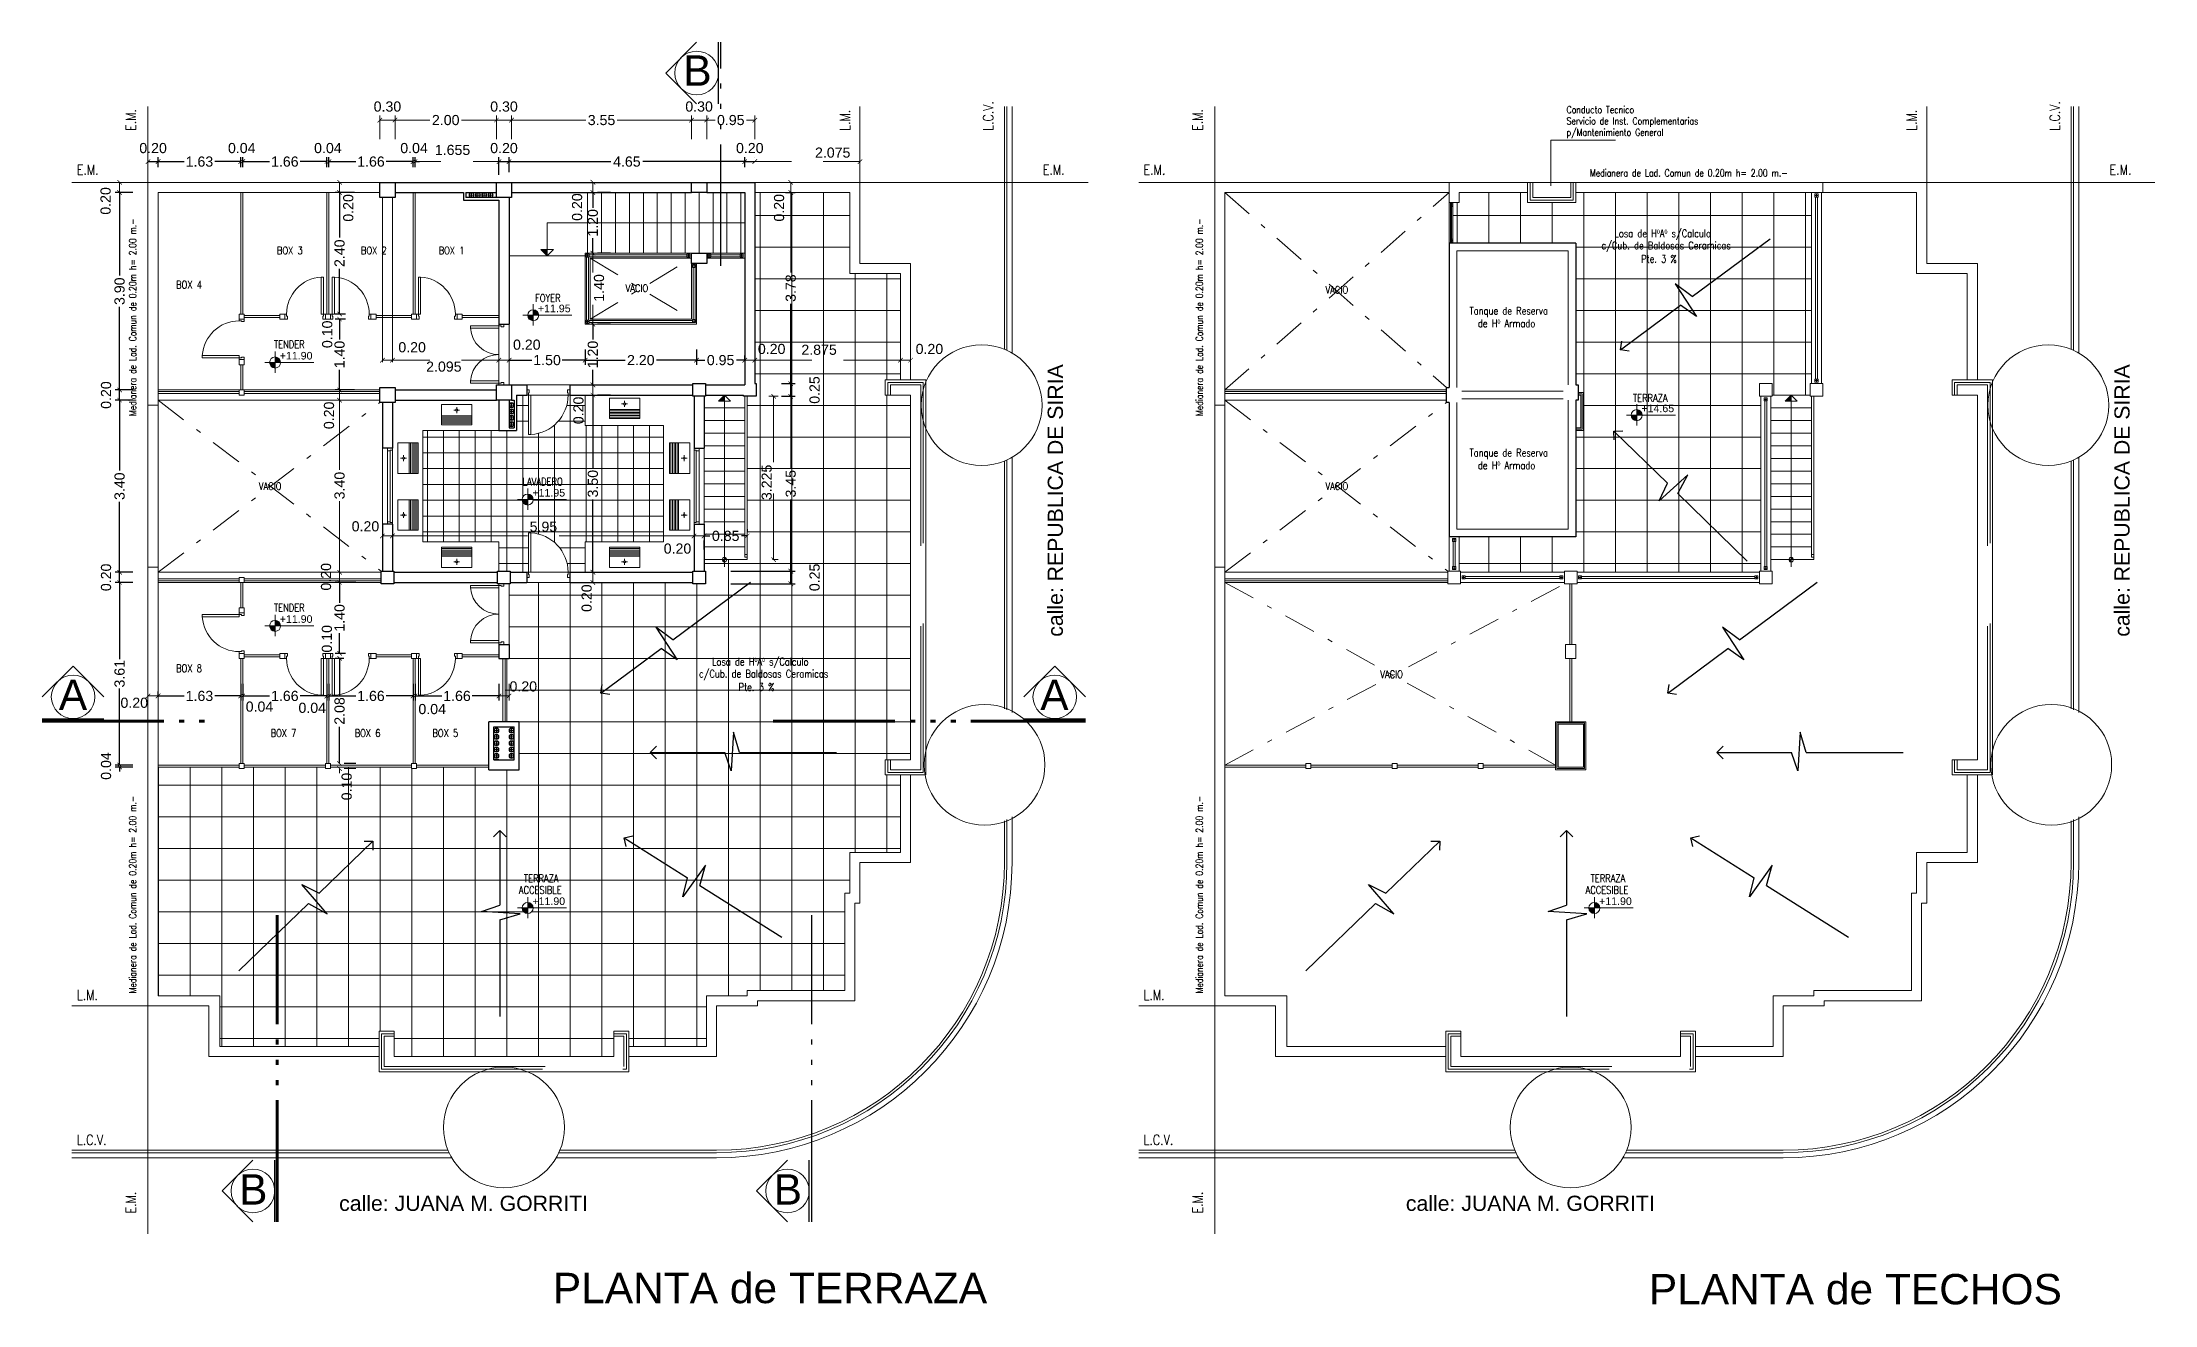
# Model space of a CAD drawing. Header units: millimetres. Extents: x 1578 to 2210, y 899 to 1032.
# Drawn here: x 1577.75 to 1619.44, y 941.46 to 966.39 of the extents above; entities that cross this region are included whole.
import ezdxf

# ---------------------------------------------------------------- set-up
doc = ezdxf.new("R2010")
doc.units = ezdxf.units.MM
for name, pattern in [('ACAD_ISO05W100', [36, 24, -3, 0, -3, 0, -3, 0, -3]), ('DASHDOT2', [12.7, 6.35, -3.175, 0, -3.175]), ('HIDDEN2', [4.7625, 3.175, -1.5875])]:
    doc.linetypes.add(name, pattern=pattern)
for name, color, linetype, lineweight in [('CARPINTERIA', 7, 'Continuous', 18), ('COTAS', 7, 'Continuous', 15), ('EJES', 7, 'DASHDOT2', 13), ('ESTRUCTURA', 3, 'Continuous', 30), ('LINEA DE CORTE', 7, 'ACAD_ISO05W100', 60), ('MUROS', 1, 'Continuous', 30), ('PISOS', 9, 'Continuous', 9), ('SANITARIOS', 7, 'Continuous', 20), ('TECHOS', 7, 'HIDDEN2', 15), ('TRAMAS', 7, 'Continuous', 15), ('UMBRALES', 7, 'Continuous', 18)]:
    doc.layers.add(name, color=color, linetype=linetype, lineweight=lineweight)
doc.styles.add('ROMANS', font='romans', dxfattribs={"height": 0.06})
doc.styles.add('STYLE1', font='ARIAL.TTF')
doc.dimstyles.get("Standard").update_dxf_attribs({"dimscale": 0, "dimtxt": 0.2, "dimasz": 0.09, "dimexe": 0.09, "dimexo": 0.5, "dimgap": 0.05, "dimtad": 0, "dimzin": 0, "dimdsep": 46, "dimtxsty": 'STYLE1', "dimblk1": 'ARCHTICK', "dimblk2": 'ARCHTICK', "dimsah": 1, "dimcen": 0, "dimadec": 0, "dimazin": 0, "dimtfac": 1, "dimtofl": 0, "dimtmove": 2, "dimatfit": 3, "dimldrblk": 'ARCHTICK', "dimfxl": 1, "dimtolj": 1, "dimtzin": 0, "dimarcsym": 0})
pattern_1 = [(0, (1413.797, 881.7183), (0, 0.625), []), (90, (1413.797, 881.7183), (-0.625, 4e-17), [])]

msp = doc.modelspace()

# ---------------------------------------------------------------- texts
at = {"layer": 'COTAS', "style": 'ROMANS', "width": 0.8}
for s, height, p in [('L.C.V.', 0.2, (1596.52, 964.637)), ('L.C.V.', 0.2, (1617.57, 964.637)), ('E.M.', 0.2, (1579.604, 964.637)), ('L.M.', 0.2, (1593.694, 964.637)), ('E.M.', 0.2, (1600.654, 964.637)), ('L.M.', 0.2, (1614.744, 964.637)), ('Medianera de Lad. Comun de 0.20m h= 2.00 m.-', 0.14, (1579.607, 959.008)), ('Medianera de Lad. Comun de 0.20m h= 2.00 m.-', 0.14, (1600.657, 959.008)), ('Medianera de Lad. Comun de 0.20m h= 2.00 m.-', 0.14, (1579.607, 947.607)), ('Medianera de Lad. Comun de 0.20m h= 2.00 m.-', 0.14, (1600.657, 947.607)), ('E.M.', 0.2, (1579.604, 943.262)), ('E.M.', 0.2, (1600.654, 943.262))]:
    msp.add_text(s, height=height, rotation=90, dxfattribs=at).set_placement(p)
for s, height, p in [('Conducto Tecnico', 0.14, (1607.835, 964.988)), ('Servicio de Inst. Complementarias', 0.14, (1607.835, 964.762)), ('p/Mantenimiento General', 0.14, (1607.835, 964.541)), ('E.M.', 0.2, (1578.436, 963.771)), ('E.M.', 0.2, (1597.499, 963.771)), ('E.M.', 0.2, (1599.486, 963.771)), ('Medianera de Lad. Comun de 0.20m h= 2.00 m.-', 0.14, (1608.295, 963.739)), ('E.M.', 0.2, (1618.549, 963.771)), ('Losa de HºAº s/Calculo', 0.15, (1608.779, 962.539)), ('BOX 3', 0.15, (1582.385, 962.201)), ('BOX 2', 0.15, (1584.043, 962.201)), ('BOX 1', 0.15, (1585.577, 962.201)), ('c/Cub. de Baldosas Ceramicas', 0.15, (1608.523, 962.3)), ('Pte. 3 %', 0.15, (1609.304, 962.036)), ('BOX 4', 0.15, (1580.396, 961.525)), ('FOYER', 0.15, (1587.48, 961.261)), ('VACIO', 0.15, (1589.266, 961.458)), ('VACIO', 0.15, (1603.077, 961.425)), ('Tanque de Reserva', 0.15, (1605.919, 961.01)), ('de Hº Armado', 0.15, (1606.085, 960.763)), ('TENDER', 0.15, (1582.326, 960.347)), ('TERRAZA', 0.15, (1609.144, 959.288)), ('Tanque de Reserva', 0.15, (1605.919, 958.208)), ('de Hº Armado', 0.15, (1606.085, 957.96)), ('VACIO', 0.15, (1582.027, 957.548)), ('LAVADERO', 0.15, (1587.233, 957.638)), ('VACIO', 0.15, (1603.077, 957.548)), ('TENDER', 0.15, (1582.326, 955.147)), ('Losa de HºAº s/Calculo', 0.15, (1590.971, 954.083)), ('BOX 8', 0.15, (1580.396, 953.951)), ('c/Cub. de Baldosas Ceramicas', 0.15, (1590.715, 953.844)), ('VACIO', 0.15, (1604.158, 953.834)), ('Pte. 3 %', 0.15, (1591.496, 953.58)), ('BOX 7', 0.15, (1582.261, 952.672)), ('BOX 6', 0.15, (1583.919, 952.672)), ('BOX 5', 0.15, (1585.453, 952.672)), ('ACCESIBLE', 0.15, (1587.16, 949.574)), ('TERRAZA', 0.15, (1587.259, 949.805)), ('ACCESIBLE', 0.15, (1608.21, 949.574)), ('TERRAZA', 0.15, (1608.309, 949.805)), ('L.M.', 0.2, (1578.436, 947.477)), ('L.M.', 0.2, (1599.486, 947.477)), ('L.C.V.', 0.2, (1578.436, 944.617)), ('L.C.V.', 0.2, (1599.486, 944.617))]:
    msp.add_text(s, height=height, dxfattribs=at).set_placement(p)
at = {"layer": 'COTAS', "style": 'STYLE1'}
for p in [(1597.895, 954.65), (1618.945, 954.65)]:
    msp.add_text('calle: REPUBLICA DE SIRIA', height=0.3, rotation=90, dxfattribs=at).set_placement(p)
for p in [(1583.613, 943.313), (1604.663, 943.313)]:
    msp.add_text('calle: JUANA M. GORRITI', height=0.3, dxfattribs=at).set_placement(p)
at = {"layer": 'COTAS', "ltscale": 0.05, "char_height": 0.2, "attachment_point": 5, "style": 'STYLE1'}
for s, insert in [('\\A1;0.30', (1584.566, 965.118)), ('\\A1;0.30', (1586.866, 965.118)), ('\\A1;0.30', (1590.716, 965.118)), ('\\A1;2.00', (1585.716, 964.851)), ('\\A1;3.55', (1588.791, 964.851)), ('\\A1;0.95', (1591.341, 964.851)), ('1.655', (1585.851, 964.261)), ('2.075', (1593.353, 964.208)), ('\\A1;0.20', (1585.053, 960.365)), ('\\A1;0.20', (1587.316, 960.416)), ('2.095', (1585.679, 959.982)), ('\\A1;0.20', (1592.148, 960.331)), ('2.875', (1593.084, 960.315)), ('\\A1;0.20', (1595.261, 960.331)), ('\\A1;0.20', (1584.132, 956.829)), ('\\A1;5.95', (1587.644, 956.821)), ('\\A1;0.20', (1590.29, 956.39)), ('\\A1;0.20', (1579.57, 953.345)), ('\\A1;0.20', (1587.247, 953.668)), ('\\A1;0.04', (1582.041, 953.269)), ('\\A1;0.04', (1583.082, 953.245)), ('\\A1;0.04', (1585.449, 953.221))]:
    msp.add_mtext(s, dxfattribs=dict(at, insert=insert))
at = {"layer": 'COTAS', "ltscale": 0.05, "char_height": 0.2, "attachment_point": 5, "rotation": 90, "style": 'STYLE1'}
for s, insert in [('\\A1;0.20', (1579.005, 963.255)), ('\\A1;0.20', (1588.309, 963.134)), ('\\A1;0.20', (1583.794, 963.117)), ('\\A1;0.20', (1592.295, 963.12)), ('\\A1;1.40', (1588.742, 961.537)), ('\\A1;0.10', (1583.379, 960.621)), ('\\A1;0.20', (1583.414, 959.021)), ('\\A1;0.20', (1588.336, 959.119)), ('3.225', (1592.051, 957.698)), ('3.40', (1583.622, 957.634)), ('0.20', (1583.355, 955.834)), ('\\A1;0.20', (1588.498, 955.412)), ('\\A1;0.10', (1583.372, 954.609)), ('\\A1;0.10', (1583.762, 951.692))]:
    msp.add_mtext(s, dxfattribs=dict(at, insert=insert))
at = {"layer": 'COTAS', "ltscale": 0.1, "char_height": 0.15, "attachment_point": 5, "style": 'STYLE1'}
for s, insert in [('+11.95', (1587.858, 961.131)), ('+11.90', (1582.764, 960.198)), ('+14.65', (1609.634, 959.158)), ('+11.95', (1587.749, 957.492)), ('+11.90', (1582.764, 954.998)), ('+11.90', (1587.749, 949.427)), ('+11.90', (1608.799, 949.427))]:
    msp.add_mtext(s, dxfattribs=dict(at, insert=insert))
at = {"layer": 'MUROS', "color": 0, "ltscale": 0.15, "style": 'STYLE1'}
for s, p in [('B', (1590.404, 965.529)), ('A', (1578.081, 953.205)), ('A', (1597.448, 953.202)), ('B', (1581.639, 943.437)), ('B', (1592.188, 943.437))]:
    msp.add_text(s, height=0.6, dxfattribs=at).set_placement(p)
at = {"layer": 'MUROS', "color": 0, "style": 'STYLE1'}
for s, p in [('PLANTA de TERRAZA', (1587.83, 941.491)), ('PLANTA de TECHOS', (1609.458, 941.468))]:
    msp.add_text(s, height=0.6, dxfattribs=at).set_placement(p)

# ---------------------------------------------------------------- blocks, each defined once
blk = doc.blocks.new('P80')
at = {"layer": 'CARPINTERIA'}
for p, q in [((0.035, 0), (0.035, 0.729)), ((0.08, 0.729), (0.035, 0.729)), ((0.08, 0), (0.08, 0.729)), ((0, 0), (0, -0.1)), ((0, 0), (0.035, 0)), ((0.035, 0), (0.08, 0)), ((0.035, 0), (0.035, -0.045)), ((0.8, 0), (0.765, 0)), ((0.765, 0), (0.765, -0.045)), ((0.8, 0), (0.8, -0.1)), ((0, -0.1), (0.045, -0.1)), ((0.035, -0.045), (0.05, -0.045)), ((0.05, -0.045), (0.05, -0.095)), ((0.75, -0.045), (0.75, -0.095)), ((0.765, -0.045), (0.75, -0.045)), ((0.8, -0.1), (0.755, -0.1))]:
    blk.add_line(p, q, dxfattribs=at)
for centre, radius, start, end in [((0.035, 0), 0.73, 0, 86.4658), ((0.045, -0.095), 0.005, 270, 0), ((0.755, -0.095), 0.005, 180, 270)]:
    blk.add_arc(centre, radius, start, end, dxfattribs=at)
blk = doc.blocks.new('P120')
at = {"layer": 'CARPINTERIA'}
for p, q in [((0.035, 0), (0.035, 0.563)), ((0.08, 0.563), (0.035, 0.563)), ((0.08, 0), (0.08, 0.563)), ((1.12, 0), (1.12, 0.563)), ((1.12, 0.563), (1.165, 0.563)), ((1.165, 0), (1.165, 0.563)), ((0, 0), (0, -0.1)), ((0, 0), (0.035, 0)), ((0.035, 0), (0.08, 0)), ((0.035, 0), (0.035, -0.045)), ((1.165, 0), (1.12, 0)), ((1.2, 0), (1.165, 0)), ((1.165, 0), (1.165, -0.045)), ((1.2, 0), (1.2, -0.1)), ((0, -0.1), (0.045, -0.1)), ((0.035, -0.045), (0.05, -0.045)), ((0.05, -0.045), (0.05, -0.095)), ((1.165, -0.045), (1.15, -0.045)), ((1.15, -0.045), (1.15, -0.095)), ((1.2, -0.1), (1.155, -0.1))]:
    blk.add_line(p, q, dxfattribs=at)
for centre, radius, start, end in [((0.035, 0), 0.565, 0, 85.4318), ((1.165, 0), 0.565, 94.5682, 180), ((0.045, -0.095), 0.005, 270, 0), ((1.155, -0.095), 0.005, 180, 270)]:
    blk.add_arc(centre, radius, start, end, dxfattribs=at)
blk = doc.blocks.new('V150')
at = {"layer": 'CARPINTERIA'}
for p, q in [((0, 0.1), (0.045, 0.1)), ((0, 0), (0, 0.1)), ((0, 0), (0.035, 0)), ((0.035, 0.045), (0.05, 0.045)), ((0.035, 0), (0.035, 0.045)), ((1.455, 0.1), (0.045, 0.1)), ((0.05, 0.045), (0.05, 0.095)), ((1.465, 0.045), (0.05, 0.045)), ((1.45, 0.045), (1.45, 0.095)), ((1.465, 0.045), (1.45, 0.045)), ((1.5, 0.1), (1.455, 0.1)), ((1.465, 0), (1.465, 0.045)), ((1.5, 0), (1.465, 0)), ((1.5, 0), (1.5, 0.1)), ((1.465, 0), (0.035, 0))]:
    blk.add_line(p, q, dxfattribs=at)
for centre, start, end in [((0.045, 0.095), 0, 90), ((1.455, 0.095), 90, 180)]:
    blk.add_arc(centre, 0.005, start, end, dxfattribs=at)
blk = doc.blocks.new('P85')
at = {"layer": 'CARPINTERIA'}
for p, q in [((0.035, 0), (0.035, 0.779)), ((0.08, 0.779), (0.035, 0.779)), ((0.08, 0), (0.08, 0.779)), ((0, 0), (0.035, 0)), ((0, 0), (0, -0.1)), ((0.035, 0), (0.035, -0.045)), ((0.035, 0), (0.08, 0)), ((0.85, 0), (0.815, 0)), ((0.815, 0), (0.815, -0.045)), ((0.85, 0), (0.85, -0.1)), ((0, -0.1), (0.045, -0.1)), ((0.035, -0.045), (0.05, -0.045)), ((0.05, -0.045), (0.05, -0.095)), ((0.8, -0.045), (0.8, -0.095)), ((0.815, -0.045), (0.8, -0.045)), ((0.85, -0.1), (0.805, -0.1))]:
    blk.add_line(p, q, dxfattribs=at)
for centre, radius, start, end in [((0.035, 0), 0.78, 0, 86.6926), ((0.045, -0.095), 0.005, 270, 0), ((0.805, -0.095), 0.005, 180, 270)]:
    blk.add_arc(centre, radius, start, end, dxfattribs=at)
blk = doc.blocks.new('_ARCHTICK')
at = {"color": 0, "linetype": 'ByBlock', "const_width": 0.15}
blk.add_lwpolyline([(-0.5, -0.5), (0.5, 0.5)], dxfattribs=at)
blk = doc.blocks.new('*D17')
at = {"layer": 'COTAS', "color": 0, "lineweight": -2, "ltscale": 0.05}
for p, q in [((1579.841, 964.122), (1579.841, 964.121)), ((1579.841, 964.031), (1580.041, 964.031)), ((1580.041, 963.922), (1580.041, 964.121))]:
    blk.add_line(p, q, dxfattribs=at)
at = {"layer": 'DEFPOINTS', "color": 0, "ltscale": 0.05}
for p in [(1580.041, 964.031), (1579.841, 963.622), (1580.041, 963.422)]:
    blk.add_point(p, dxfattribs=at)
at = {"layer": 'COTAS', "color": 0, "lineweight": -2, "ltscale": 0.05, "xscale": 0.09, "yscale": 0.09, "zscale": 0.09, "rotation": 180}
blk.add_blockref('_ARCHTICK', (1579.841, 964.031), dxfattribs=at)
at = {"layer": 'COTAS', "color": 0, "lineweight": -2, "ltscale": 0.05, "xscale": 0.09, "yscale": 0.09, "zscale": 0.09}
blk.add_blockref('_ARCHTICK', (1580.041, 964.031), dxfattribs=at)
at = {"layer": 'COTAS', "color": 0, "ltscale": 0.05, "insert": (1579.941, 964.298), "char_height": 0.2, "attachment_point": 5, "style": 'STYLE1'}
blk.add_mtext('\\A1;0.20', dxfattribs=at)
blk = doc.blocks.new('*D18')
at = {"layer": 'COTAS', "color": 0, "lineweight": -2, "ltscale": 0.05}
for p, q in [((1580.041, 963.922), (1580.041, 964.121)), ((1580.041, 964.031), (1580.556, 964.031)), ((1581.671, 964.031), (1581.157, 964.031)), ((1581.671, 963.922), (1581.671, 964.121))]:
    blk.add_line(p, q, dxfattribs=at)
at = {"layer": 'DEFPOINTS', "color": 0, "ltscale": 0.05}
for p in [(1581.671, 964.031), (1580.041, 963.422), (1581.671, 963.422)]:
    blk.add_point(p, dxfattribs=at)
at = {"layer": 'COTAS', "color": 0, "lineweight": -2, "ltscale": 0.05, "xscale": 0.09, "yscale": 0.09, "zscale": 0.09, "rotation": 180}
blk.add_blockref('_ARCHTICK', (1580.041, 964.031), dxfattribs=at)
at = {"layer": 'COTAS', "color": 0, "lineweight": -2, "ltscale": 0.05, "xscale": 0.09, "yscale": 0.09, "zscale": 0.09}
blk.add_blockref('_ARCHTICK', (1581.671, 964.031), dxfattribs=at)
at = {"layer": 'COTAS', "color": 0, "ltscale": 0.05, "insert": (1580.856, 964.031), "char_height": 0.2, "attachment_point": 5, "style": 'STYLE1'}
blk.add_mtext('\\A1;1.63', dxfattribs=at)
blk = doc.blocks.new('*D19')
at = {"layer": 'COTAS', "color": 0, "lineweight": -2, "ltscale": 0.05}
for p, q in [((1581.671, 964.031), (1581.581, 964.031)), ((1581.671, 963.922), (1581.671, 964.121)), ((1581.711, 963.922), (1581.711, 964.121)), ((1581.711, 964.031), (1581.801, 964.031))]:
    blk.add_line(p, q, dxfattribs=at)
at = {"layer": 'DEFPOINTS', "color": 0, "ltscale": 0.05}
for p in [(1581.711, 964.031), (1581.671, 963.422), (1581.711, 963.422)]:
    blk.add_point(p, dxfattribs=at)
at = {"layer": 'COTAS', "color": 0, "lineweight": -2, "ltscale": 0.05, "xscale": 0.09, "yscale": 0.09, "zscale": 0.09}
blk.add_blockref('_ARCHTICK', (1581.671, 964.031), dxfattribs=at)
at = {"layer": 'COTAS', "color": 0, "lineweight": -2, "ltscale": 0.05, "xscale": 0.09, "yscale": 0.09, "zscale": 0.09, "rotation": 180}
blk.add_blockref('_ARCHTICK', (1581.711, 964.031), dxfattribs=at)
at = {"layer": 'COTAS', "color": 0, "ltscale": 0.05, "insert": (1581.691, 964.298), "char_height": 0.2, "attachment_point": 5, "style": 'STYLE1'}
blk.add_mtext('\\A1;0.04', dxfattribs=at)
blk = doc.blocks.new('*D20')
at = {"layer": 'COTAS', "color": 0, "lineweight": -2, "ltscale": 0.05}
for p, q in [((1581.711, 963.922), (1581.711, 964.121)), ((1581.711, 964.031), (1582.241, 964.031)), ((1583.371, 964.031), (1582.841, 964.031)), ((1583.371, 963.922), (1583.371, 964.121))]:
    blk.add_line(p, q, dxfattribs=at)
at = {"layer": 'DEFPOINTS', "color": 0, "ltscale": 0.05}
for p in [(1583.371, 964.031), (1581.711, 963.422), (1583.371, 963.422)]:
    blk.add_point(p, dxfattribs=at)
at = {"layer": 'COTAS', "color": 0, "lineweight": -2, "ltscale": 0.05, "xscale": 0.09, "yscale": 0.09, "zscale": 0.09, "rotation": 180}
blk.add_blockref('_ARCHTICK', (1581.711, 964.031), dxfattribs=at)
at = {"layer": 'COTAS', "color": 0, "lineweight": -2, "ltscale": 0.05, "xscale": 0.09, "yscale": 0.09, "zscale": 0.09}
blk.add_blockref('_ARCHTICK', (1583.371, 964.031), dxfattribs=at)
at = {"layer": 'COTAS', "color": 0, "ltscale": 0.05, "insert": (1582.541, 964.031), "char_height": 0.2, "attachment_point": 5, "style": 'STYLE1'}
blk.add_mtext('\\A1;1.66', dxfattribs=at)
blk = doc.blocks.new('*D21')
at = {"layer": 'COTAS', "color": 0, "lineweight": -2, "ltscale": 0.05}
for p, q in [((1583.371, 964.031), (1583.281, 964.031)), ((1583.371, 963.922), (1583.371, 964.121)), ((1583.411, 963.922), (1583.411, 964.121)), ((1583.411, 964.031), (1583.501, 964.031))]:
    blk.add_line(p, q, dxfattribs=at)
at = {"layer": 'DEFPOINTS', "color": 0, "ltscale": 0.05}
for p in [(1583.411, 964.031), (1583.371, 963.422), (1583.411, 963.422)]:
    blk.add_point(p, dxfattribs=at)
at = {"layer": 'COTAS', "color": 0, "lineweight": -2, "ltscale": 0.05, "xscale": 0.09, "yscale": 0.09, "zscale": 0.09}
blk.add_blockref('_ARCHTICK', (1583.371, 964.031), dxfattribs=at)
at = {"layer": 'COTAS', "color": 0, "lineweight": -2, "ltscale": 0.05, "xscale": 0.09, "yscale": 0.09, "zscale": 0.09, "rotation": 180}
blk.add_blockref('_ARCHTICK', (1583.411, 964.031), dxfattribs=at)
at = {"layer": 'COTAS', "color": 0, "ltscale": 0.05, "insert": (1583.391, 964.298), "char_height": 0.2, "attachment_point": 5, "style": 'STYLE1'}
blk.add_mtext('\\A1;0.04', dxfattribs=at)
blk = doc.blocks.new('*D22')
at = {"layer": 'COTAS', "color": 0, "lineweight": -2, "ltscale": 0.05}
for p, q in [((1583.411, 963.922), (1583.411, 964.121)), ((1583.411, 964.031), (1583.941, 964.031)), ((1585.071, 964.031), (1584.541, 964.031)), ((1585.071, 963.922), (1585.071, 964.121))]:
    blk.add_line(p, q, dxfattribs=at)
at = {"layer": 'DEFPOINTS', "color": 0, "ltscale": 0.05}
for p in [(1585.071, 964.031), (1583.411, 963.422), (1585.071, 963.422)]:
    blk.add_point(p, dxfattribs=at)
at = {"layer": 'COTAS', "color": 0, "lineweight": -2, "ltscale": 0.05, "xscale": 0.09, "yscale": 0.09, "zscale": 0.09, "rotation": 180}
blk.add_blockref('_ARCHTICK', (1583.411, 964.031), dxfattribs=at)
at = {"layer": 'COTAS', "color": 0, "lineweight": -2, "ltscale": 0.05, "xscale": 0.09, "yscale": 0.09, "zscale": 0.09}
blk.add_blockref('_ARCHTICK', (1585.071, 964.031), dxfattribs=at)
at = {"layer": 'COTAS', "color": 0, "ltscale": 0.05, "insert": (1584.241, 964.031), "char_height": 0.2, "attachment_point": 5, "style": 'STYLE1'}
blk.add_mtext('\\A1;1.66', dxfattribs=at)
blk = doc.blocks.new('*D23')
at = {"layer": 'COTAS', "color": 0, "lineweight": -2, "ltscale": 0.05}
for p, q in [((1585.071, 964.031), (1584.981, 964.031)), ((1585.071, 963.922), (1585.071, 964.121)), ((1585.111, 963.922), (1585.111, 964.121)), ((1585.111, 964.031), (1585.201, 964.031))]:
    blk.add_line(p, q, dxfattribs=at)
at = {"layer": 'DEFPOINTS', "color": 0, "ltscale": 0.05}
for p in [(1585.111, 964.031), (1585.071, 963.422), (1585.111, 963.422)]:
    blk.add_point(p, dxfattribs=at)
at = {"layer": 'COTAS', "color": 0, "lineweight": -2, "ltscale": 0.05, "xscale": 0.09, "yscale": 0.09, "zscale": 0.09}
blk.add_blockref('_ARCHTICK', (1585.071, 964.031), dxfattribs=at)
at = {"layer": 'COTAS', "color": 0, "lineweight": -2, "ltscale": 0.05, "xscale": 0.09, "yscale": 0.09, "zscale": 0.09, "rotation": 180}
blk.add_blockref('_ARCHTICK', (1585.111, 964.031), dxfattribs=at)
at = {"layer": 'COTAS', "color": 0, "ltscale": 0.05, "insert": (1585.091, 964.298), "char_height": 0.2, "attachment_point": 5, "style": 'STYLE1'}
blk.add_mtext('\\A1;0.04', dxfattribs=at)
blk = doc.blocks.new('*D24')
at = {"layer": 'COTAS', "color": 0, "lineweight": -2, "ltscale": 0.05}
for p, q in [((1586.766, 963.772), (1586.766, 964.121)), ((1586.766, 964.031), (1586.966, 964.031)), ((1586.966, 963.822), (1586.966, 964.121))]:
    blk.add_line(p, q, dxfattribs=at)
at = {"layer": 'DEFPOINTS', "color": 0, "ltscale": 0.05}
for p in [(1586.966, 964.031), (1586.766, 963.272), (1586.966, 963.322)]:
    blk.add_point(p, dxfattribs=at)
at = {"layer": 'COTAS', "color": 0, "lineweight": -2, "ltscale": 0.05, "xscale": 0.09, "yscale": 0.09, "zscale": 0.09, "rotation": 180}
blk.add_blockref('_ARCHTICK', (1586.766, 964.031), dxfattribs=at)
at = {"layer": 'COTAS', "color": 0, "lineweight": -2, "ltscale": 0.05, "xscale": 0.09, "yscale": 0.09, "zscale": 0.09}
blk.add_blockref('_ARCHTICK', (1586.966, 964.031), dxfattribs=at)
at = {"layer": 'COTAS', "color": 0, "ltscale": 0.05, "insert": (1586.866, 964.298), "char_height": 0.2, "attachment_point": 5, "style": 'STYLE1'}
blk.add_mtext('\\A1;0.20', dxfattribs=at)
blk = doc.blocks.new('*D25')
at = {"layer": 'COTAS', "color": 0, "lineweight": -2, "ltscale": 0.05}
for p, q in [((1586.966, 963.822), (1586.966, 964.121)), ((1586.966, 964.031), (1588.977, 964.031)), ((1591.616, 964.031), (1589.606, 964.031)), ((1591.616, 963.922), (1591.616, 964.121))]:
    blk.add_line(p, q, dxfattribs=at)
at = {"layer": 'DEFPOINTS', "color": 0, "ltscale": 0.05}
for p in [(1591.616, 964.031), (1591.616, 963.422), (1586.966, 963.322)]:
    blk.add_point(p, dxfattribs=at)
at = {"layer": 'COTAS', "color": 0, "lineweight": -2, "ltscale": 0.05, "xscale": 0.09, "yscale": 0.09, "zscale": 0.09, "rotation": 180}
blk.add_blockref('_ARCHTICK', (1586.966, 964.031), dxfattribs=at)
at = {"layer": 'COTAS', "color": 0, "lineweight": -2, "ltscale": 0.05, "xscale": 0.09, "yscale": 0.09, "zscale": 0.09}
blk.add_blockref('_ARCHTICK', (1591.616, 964.031), dxfattribs=at)
at = {"layer": 'COTAS', "color": 0, "ltscale": 0.05, "insert": (1589.291, 964.031), "char_height": 0.2, "attachment_point": 5, "style": 'STYLE1'}
blk.add_mtext('\\A1;4.65', dxfattribs=at)
blk = doc.blocks.new('*D26')
at = {"layer": 'COTAS', "color": 0, "lineweight": -2, "ltscale": 0.05}
for p, q in [((1591.616, 963.922), (1591.616, 964.121)), ((1591.616, 964.031), (1591.816, 964.031)), ((1591.816, 964.122), (1591.816, 964.121))]:
    blk.add_line(p, q, dxfattribs=at)
at = {"layer": 'DEFPOINTS', "color": 0, "ltscale": 0.05}
for p in [(1591.816, 964.031), (1591.616, 963.422), (1591.816, 963.622)]:
    blk.add_point(p, dxfattribs=at)
at = {"layer": 'COTAS', "color": 0, "lineweight": -2, "ltscale": 0.05, "xscale": 0.09, "yscale": 0.09, "zscale": 0.09, "rotation": 180}
blk.add_blockref('_ARCHTICK', (1591.616, 964.031), dxfattribs=at)
at = {"layer": 'COTAS', "color": 0, "lineweight": -2, "ltscale": 0.05, "xscale": 0.09, "yscale": 0.09, "zscale": 0.09}
blk.add_blockref('_ARCHTICK', (1591.816, 964.031), dxfattribs=at)
at = {"layer": 'COTAS', "color": 0, "ltscale": 0.05, "insert": (1591.716, 964.298), "char_height": 0.2, "attachment_point": 5, "style": 'STYLE1'}
blk.add_mtext('\\A1;0.20', dxfattribs=at)
blk = doc.blocks.new('*D27')
at = {"layer": 'COTAS', "color": 0, "lineweight": -2, "ltscale": 0.05}
for p, q in [((1586.966, 960.202), (1586.966, 960.201)), ((1586.966, 960.111), (1587.416, 960.111)), ((1588.466, 960.111), (1588.016, 960.111)), ((1588.466, 960.322), (1588.466, 960.021))]:
    blk.add_line(p, q, dxfattribs=at)
at = {"layer": 'DEFPOINTS', "color": 0, "ltscale": 0.05}
for p in [(1588.466, 960.822), (1588.466, 960.111), (1586.966, 959.702)]:
    blk.add_point(p, dxfattribs=at)
at = {"layer": 'COTAS', "color": 0, "lineweight": -2, "ltscale": 0.05, "xscale": 0.09, "yscale": 0.09, "zscale": 0.09, "rotation": 180}
blk.add_blockref('_ARCHTICK', (1586.966, 960.111), dxfattribs=at)
at = {"layer": 'COTAS', "color": 0, "lineweight": -2, "ltscale": 0.05, "xscale": 0.09, "yscale": 0.09, "zscale": 0.09}
blk.add_blockref('_ARCHTICK', (1588.466, 960.111), dxfattribs=at)
at = {"layer": 'COTAS', "color": 0, "ltscale": 0.05, "insert": (1587.716, 960.111), "char_height": 0.2, "attachment_point": 5, "style": 'STYLE1'}
blk.add_mtext('\\A1;1.50', dxfattribs=at)
blk = doc.blocks.new('*D28')
at = {"layer": 'COTAS', "color": 0, "lineweight": -2, "ltscale": 0.05}
for p, q in [((1588.466, 960.322), (1588.466, 960.021)), ((1588.466, 960.111), (1589.255, 960.111)), ((1590.666, 960.111), (1589.877, 960.111)), ((1590.666, 960.322), (1590.666, 960.021))]:
    blk.add_line(p, q, dxfattribs=at)
at = {"layer": 'DEFPOINTS', "color": 0, "ltscale": 0.05}
for p in [(1588.466, 960.822), (1590.666, 960.822), (1590.666, 960.111)]:
    blk.add_point(p, dxfattribs=at)
at = {"layer": 'COTAS', "color": 0, "lineweight": -2, "ltscale": 0.05, "xscale": 0.09, "yscale": 0.09, "zscale": 0.09, "rotation": 180}
blk.add_blockref('_ARCHTICK', (1588.466, 960.111), dxfattribs=at)
at = {"layer": 'COTAS', "color": 0, "lineweight": -2, "ltscale": 0.05, "xscale": 0.09, "yscale": 0.09, "zscale": 0.09}
blk.add_blockref('_ARCHTICK', (1590.666, 960.111), dxfattribs=at)
at = {"layer": 'COTAS', "color": 0, "ltscale": 0.05, "insert": (1589.566, 960.111), "char_height": 0.2, "attachment_point": 5, "style": 'STYLE1'}
blk.add_mtext('\\A1;2.20', dxfattribs=at)
blk = doc.blocks.new('*D29')
at = {"layer": 'COTAS', "color": 0, "lineweight": -2, "ltscale": 0.05}
for p, q in [((1590.666, 960.322), (1590.666, 960.021)), ((1590.666, 960.111), (1590.831, 960.111)), ((1591.616, 960.111), (1591.452, 960.111)), ((1591.616, 960.122), (1591.616, 960.201))]:
    blk.add_line(p, q, dxfattribs=at)
at = {"layer": 'DEFPOINTS', "color": 0, "ltscale": 0.05}
for p in [(1590.666, 960.822), (1591.616, 960.111), (1591.616, 959.622)]:
    blk.add_point(p, dxfattribs=at)
at = {"layer": 'COTAS', "color": 0, "lineweight": -2, "ltscale": 0.05, "xscale": 0.09, "yscale": 0.09, "zscale": 0.09, "rotation": 180}
blk.add_blockref('_ARCHTICK', (1590.666, 960.111), dxfattribs=at)
at = {"layer": 'COTAS', "color": 0, "lineweight": -2, "ltscale": 0.05, "xscale": 0.09, "yscale": 0.09, "zscale": 0.09}
blk.add_blockref('_ARCHTICK', (1591.616, 960.111), dxfattribs=at)
at = {"layer": 'COTAS', "color": 0, "ltscale": 0.05, "insert": (1591.141, 960.111), "char_height": 0.2, "attachment_point": 5, "style": 'STYLE1'}
blk.add_mtext('\\A1;0.95', dxfattribs=at)
blk = doc.blocks.new('*D30')
at = {"layer": 'COTAS', "color": 0, "lineweight": -2, "ltscale": 0.05}
for p, q in [((1591.666, 956.772), (1591.666, 956.73)), ((1590.816, 956.64), (1590.931, 956.64)), ((1590.816, 956.372), (1590.816, 956.55)), ((1591.666, 956.64), (1591.552, 956.64))]:
    blk.add_line(p, q, dxfattribs=at)
at = {"layer": 'DEFPOINTS', "color": 0, "ltscale": 0.05}
for p in [(1590.816, 956.872), (1591.666, 956.64), (1591.666, 956.272)]:
    blk.add_point(p, dxfattribs=at)
at = {"layer": 'COTAS', "color": 0, "lineweight": -2, "ltscale": 0.05, "xscale": 0.09, "yscale": 0.09, "zscale": 0.09, "rotation": 180}
blk.add_blockref('_ARCHTICK', (1590.816, 956.64), dxfattribs=at)
at = {"layer": 'COTAS', "color": 0, "lineweight": -2, "ltscale": 0.05, "xscale": 0.09, "yscale": 0.09, "zscale": 0.09}
blk.add_blockref('_ARCHTICK', (1591.666, 956.64), dxfattribs=at)
at = {"layer": 'COTAS', "color": 0, "ltscale": 0.05, "insert": (1591.241, 956.64), "char_height": 0.2, "attachment_point": 5, "style": 'STYLE1'}
blk.add_mtext('\\A1;0.85', dxfattribs=at)
blk = doc.blocks.new('*D31')
at = {"layer": 'COTAS', "color": 0, "lineweight": -2, "ltscale": 0.05}
for p, q in [((1580.041, 953.482), (1580.041, 953.57)), ((1580.041, 953.48), (1580.556, 953.48)), ((1581.671, 953.48), (1581.157, 953.48)), ((1581.671, 953.722), (1581.671, 953.39))]:
    blk.add_line(p, q, dxfattribs=at)
at = {"layer": 'DEFPOINTS', "color": 0, "ltscale": 0.05}
for p in [(1581.671, 954.222), (1581.671, 953.48), (1580.041, 952.982)]:
    blk.add_point(p, dxfattribs=at)
at = {"layer": 'COTAS', "color": 0, "lineweight": -2, "ltscale": 0.05, "xscale": 0.09, "yscale": 0.09, "zscale": 0.09, "rotation": 180}
blk.add_blockref('_ARCHTICK', (1580.041, 953.48), dxfattribs=at)
at = {"layer": 'COTAS', "color": 0, "lineweight": -2, "ltscale": 0.05, "xscale": 0.09, "yscale": 0.09, "zscale": 0.09}
blk.add_blockref('_ARCHTICK', (1581.671, 953.48), dxfattribs=at)
at = {"layer": 'COTAS', "color": 0, "ltscale": 0.05, "insert": (1580.856, 953.48), "char_height": 0.2, "attachment_point": 5, "style": 'STYLE1'}
blk.add_mtext('\\A1;1.63', dxfattribs=at)
blk = doc.blocks.new('*D32')
at = {"layer": 'COTAS', "color": 0, "lineweight": -2, "ltscale": 0.05}
for p, q in [((1581.711, 953.722), (1581.711, 953.39)), ((1581.711, 953.48), (1582.241, 953.48)), ((1583.371, 953.48), (1582.841, 953.48)), ((1583.371, 953.722), (1583.371, 953.39))]:
    blk.add_line(p, q, dxfattribs=at)
at = {"layer": 'DEFPOINTS', "color": 0, "ltscale": 0.05}
for p in [(1581.711, 954.222), (1583.371, 954.222), (1583.371, 953.48)]:
    blk.add_point(p, dxfattribs=at)
at = {"layer": 'COTAS', "color": 0, "lineweight": -2, "ltscale": 0.05, "xscale": 0.09, "yscale": 0.09, "zscale": 0.09, "rotation": 180}
blk.add_blockref('_ARCHTICK', (1581.711, 953.48), dxfattribs=at)
at = {"layer": 'COTAS', "color": 0, "lineweight": -2, "ltscale": 0.05, "xscale": 0.09, "yscale": 0.09, "zscale": 0.09}
blk.add_blockref('_ARCHTICK', (1583.371, 953.48), dxfattribs=at)
at = {"layer": 'COTAS', "color": 0, "ltscale": 0.05, "insert": (1582.541, 953.48), "char_height": 0.2, "attachment_point": 5, "style": 'STYLE1'}
blk.add_mtext('\\A1;1.66', dxfattribs=at)
blk = doc.blocks.new('*D33')
at = {"layer": 'COTAS', "color": 0, "lineweight": -2, "ltscale": 0.05}
for p, q in [((1583.411, 953.722), (1583.411, 953.39)), ((1583.411, 953.48), (1583.941, 953.48)), ((1585.071, 953.48), (1584.541, 953.48)), ((1585.071, 953.722), (1585.071, 953.39))]:
    blk.add_line(p, q, dxfattribs=at)
at = {"layer": 'DEFPOINTS', "color": 0, "ltscale": 0.05}
for p in [(1583.411, 954.222), (1585.071, 954.222), (1585.071, 953.48)]:
    blk.add_point(p, dxfattribs=at)
at = {"layer": 'COTAS', "color": 0, "lineweight": -2, "ltscale": 0.05, "xscale": 0.09, "yscale": 0.09, "zscale": 0.09, "rotation": 180}
blk.add_blockref('_ARCHTICK', (1583.411, 953.48), dxfattribs=at)
at = {"layer": 'COTAS', "color": 0, "lineweight": -2, "ltscale": 0.05, "xscale": 0.09, "yscale": 0.09, "zscale": 0.09}
blk.add_blockref('_ARCHTICK', (1585.071, 953.48), dxfattribs=at)
at = {"layer": 'COTAS', "color": 0, "ltscale": 0.05, "insert": (1584.241, 953.48), "char_height": 0.2, "attachment_point": 5, "style": 'STYLE1'}
blk.add_mtext('\\A1;1.66', dxfattribs=at)
blk = doc.blocks.new('*D34')
at = {"layer": 'COTAS', "color": 0, "lineweight": -2, "ltscale": 0.05}
for p, q in [((1585.111, 953.722), (1585.111, 953.39)), ((1585.111, 953.48), (1585.638, 953.48)), ((1586.766, 953.48), (1586.239, 953.48)), ((1586.766, 953.722), (1586.766, 953.39))]:
    blk.add_line(p, q, dxfattribs=at)
at = {"layer": 'DEFPOINTS', "color": 0, "ltscale": 0.05}
for p in [(1585.111, 954.222), (1586.766, 954.222), (1586.766, 953.48)]:
    blk.add_point(p, dxfattribs=at)
at = {"layer": 'COTAS', "color": 0, "lineweight": -2, "ltscale": 0.05, "xscale": 0.09, "yscale": 0.09, "zscale": 0.09, "rotation": 180}
blk.add_blockref('_ARCHTICK', (1585.111, 953.48), dxfattribs=at)
at = {"layer": 'COTAS', "color": 0, "lineweight": -2, "ltscale": 0.05, "xscale": 0.09, "yscale": 0.09, "zscale": 0.09}
blk.add_blockref('_ARCHTICK', (1586.766, 953.48), dxfattribs=at)
at = {"layer": 'COTAS', "color": 0, "ltscale": 0.05, "insert": (1585.939, 953.48), "char_height": 0.2, "attachment_point": 5, "style": 'STYLE1'}
blk.add_mtext('\\A1;1.66', dxfattribs=at)
blk = doc.blocks.new('*D35')
at = {"layer": 'COTAS', "color": 0, "lineweight": -2, "ltscale": 0.05}
for p, q in [((1579.281, 952.117), (1579.281, 952.207)), ((1579.541, 952.117), (1579.191, 952.117)), ((1579.541, 952.077), (1579.191, 952.077)), ((1579.281, 952.077), (1579.281, 951.987))]:
    blk.add_line(p, q, dxfattribs=at)
at = {"layer": 'DEFPOINTS', "color": 0, "ltscale": 0.05}
for p in [(1579.281, 952.117), (1580.041, 952.117), (1580.041, 952.077)]:
    blk.add_point(p, dxfattribs=at)
at = {"layer": 'COTAS', "color": 0, "lineweight": -2, "ltscale": 0.05, "xscale": 0.09, "yscale": 0.09, "zscale": 0.09}
for p, rotation in [((1579.281, 952.117), 270), ((1579.281, 952.077), 90)]:
    blk.add_blockref('_ARCHTICK', p, dxfattribs=dict(at, rotation=rotation))
at = {"layer": 'COTAS', "color": 0, "ltscale": 0.05, "insert": (1579.014, 952.097), "char_height": 0.2, "attachment_point": 5, "rotation": 90, "style": 'STYLE1'}
blk.add_mtext('\\A1;0.04', dxfattribs=at)
blk = doc.blocks.new('*D36')
at = {"layer": 'COTAS', "color": 0, "lineweight": -2, "ltscale": 0.05}
for p, q in [((1579.541, 955.722), (1579.191, 955.722)), ((1579.281, 955.722), (1579.281, 954.21)), ((1579.281, 952.117), (1579.281, 953.629)), ((1579.541, 952.117), (1579.191, 952.117))]:
    blk.add_line(p, q, dxfattribs=at)
at = {"layer": 'DEFPOINTS', "color": 0, "ltscale": 0.05}
for p in [(1579.281, 955.722), (1580.041, 955.722), (1580.041, 952.117)]:
    blk.add_point(p, dxfattribs=at)
at = {"layer": 'COTAS', "color": 0, "lineweight": -2, "ltscale": 0.05, "xscale": 0.09, "yscale": 0.09, "zscale": 0.09}
for p, rotation in [((1579.281, 955.722), 90), ((1579.281, 952.117), 270)]:
    blk.add_blockref('_ARCHTICK', p, dxfattribs=dict(at, rotation=rotation))
at = {"layer": 'COTAS', "color": 0, "ltscale": 0.05, "insert": (1579.281, 953.919), "char_height": 0.2, "attachment_point": 5, "rotation": 90, "style": 'STYLE1'}
blk.add_mtext('\\A1;3.61', dxfattribs=at)
blk = doc.blocks.new('*D37')
at = {"layer": 'COTAS', "color": 0, "lineweight": -2, "ltscale": 0.05}
for p, q in [((1579.541, 955.922), (1579.191, 955.922)), ((1579.281, 955.722), (1579.281, 955.922)), ((1579.541, 955.722), (1579.191, 955.722))]:
    blk.add_line(p, q, dxfattribs=at)
at = {"layer": 'DEFPOINTS', "color": 0, "ltscale": 0.05}
for p in [(1579.281, 955.922), (1580.041, 955.922), (1580.041, 955.722)]:
    blk.add_point(p, dxfattribs=at)
at = {"layer": 'COTAS', "color": 0, "lineweight": -2, "ltscale": 0.05, "xscale": 0.09, "yscale": 0.09, "zscale": 0.09}
for p, rotation in [((1579.281, 955.922), 90), ((1579.281, 955.722), 270)]:
    blk.add_blockref('_ARCHTICK', p, dxfattribs=dict(at, rotation=rotation))
at = {"layer": 'COTAS', "color": 0, "ltscale": 0.05, "insert": (1579.014, 955.822), "char_height": 0.2, "attachment_point": 5, "rotation": 90, "style": 'STYLE1'}
blk.add_mtext('\\A1;0.20', dxfattribs=at)
blk = doc.blocks.new('*D38')
at = {"layer": 'COTAS', "color": 0, "lineweight": -2, "ltscale": 0.05}
for p, q in [((1579.541, 959.322), (1579.191, 959.322)), ((1579.281, 959.322), (1579.281, 957.931)), ((1579.281, 955.922), (1579.281, 957.312)), ((1579.541, 955.922), (1579.191, 955.922))]:
    blk.add_line(p, q, dxfattribs=at)
at = {"layer": 'DEFPOINTS', "color": 0, "ltscale": 0.05}
for p in [(1579.281, 959.322), (1580.041, 959.322), (1580.041, 955.922)]:
    blk.add_point(p, dxfattribs=at)
at = {"layer": 'COTAS', "color": 0, "lineweight": -2, "ltscale": 0.05, "xscale": 0.09, "yscale": 0.09, "zscale": 0.09}
for p, rotation in [((1579.281, 959.322), 90), ((1579.281, 955.922), 270)]:
    blk.add_blockref('_ARCHTICK', p, dxfattribs=dict(at, rotation=rotation))
at = {"layer": 'COTAS', "color": 0, "ltscale": 0.05, "insert": (1579.281, 957.622), "char_height": 0.2, "attachment_point": 5, "rotation": 90, "style": 'STYLE1'}
blk.add_mtext('\\A1;3.40', dxfattribs=at)
blk = doc.blocks.new('*D39')
at = {"layer": 'COTAS', "color": 0, "lineweight": -2, "ltscale": 0.05}
for p, q in [((1579.541, 959.522), (1579.191, 959.522)), ((1579.541, 959.322), (1579.191, 959.322)), ((1579.281, 959.322), (1579.281, 959.522))]:
    blk.add_line(p, q, dxfattribs=at)
at = {"layer": 'DEFPOINTS', "color": 0, "ltscale": 0.05}
for p in [(1579.281, 959.522), (1580.041, 959.522), (1580.041, 959.322)]:
    blk.add_point(p, dxfattribs=at)
at = {"layer": 'COTAS', "color": 0, "lineweight": -2, "ltscale": 0.05, "xscale": 0.09, "yscale": 0.09, "zscale": 0.09}
for p, rotation in [((1579.281, 959.522), 90), ((1579.281, 959.322), 270)]:
    blk.add_blockref('_ARCHTICK', p, dxfattribs=dict(at, rotation=rotation))
at = {"layer": 'COTAS', "color": 0, "ltscale": 0.05, "insert": (1579.014, 959.422), "char_height": 0.2, "attachment_point": 5, "rotation": 90, "style": 'STYLE1'}
blk.add_mtext('\\A1;0.20', dxfattribs=at)
blk = doc.blocks.new('*D40')
at = {"layer": 'COTAS', "color": 0, "lineweight": -2, "ltscale": 0.05}
for p, q in [((1579.541, 963.422), (1579.191, 963.422)), ((1579.281, 963.422), (1579.281, 961.781)), ((1579.281, 959.522), (1579.281, 961.162)), ((1579.541, 959.522), (1579.191, 959.522))]:
    blk.add_line(p, q, dxfattribs=at)
at = {"layer": 'DEFPOINTS', "color": 0, "ltscale": 0.05}
for p in [(1579.281, 963.422), (1580.041, 963.422), (1580.041, 959.522)]:
    blk.add_point(p, dxfattribs=at)
at = {"layer": 'COTAS', "color": 0, "lineweight": -2, "ltscale": 0.05, "xscale": 0.09, "yscale": 0.09, "zscale": 0.09}
for p, rotation in [((1579.281, 963.422), 90), ((1579.281, 959.522), 270)]:
    blk.add_blockref('_ARCHTICK', p, dxfattribs=dict(at, rotation=rotation))
at = {"layer": 'COTAS', "color": 0, "ltscale": 0.05, "insert": (1579.281, 961.472), "char_height": 0.2, "attachment_point": 5, "rotation": 90, "style": 'STYLE1'}
blk.add_mtext('\\A1;3.90', dxfattribs=at)
blk = doc.blocks.new('*D41')
at = {"layer": 'COTAS', "color": 0, "lineweight": -2, "ltscale": 0.05}
for p, q in [((1583.706, 954.222), (1583.532, 954.222)), ((1583.622, 954.222), (1583.622, 953.496)), ((1583.622, 952.147), (1583.622, 952.873)), ((1583.941, 952.147), (1583.712, 952.147))]:
    blk.add_line(p, q, dxfattribs=at)
at = {"layer": 'DEFPOINTS', "color": 0, "ltscale": 0.05}
for p in [(1583.622, 954.222), (1584.206, 954.222), (1583.441, 952.147)]:
    blk.add_point(p, dxfattribs=at)
at = {"layer": 'COTAS', "color": 0, "lineweight": -2, "ltscale": 0.05, "xscale": 0.09, "yscale": 0.09, "zscale": 0.09}
for p, rotation in [((1583.622, 954.222), 90), ((1583.622, 952.147), 270)]:
    blk.add_blockref('_ARCHTICK', p, dxfattribs=dict(at, rotation=rotation))
at = {"layer": 'COTAS', "color": 0, "ltscale": 0.05, "insert": (1583.622, 953.184), "char_height": 0.2, "attachment_point": 5, "rotation": 90, "style": 'STYLE1'}
blk.add_mtext('\\A1;2.08', dxfattribs=at)
blk = doc.blocks.new('*D42')
at = {"layer": 'COTAS', "color": 0, "lineweight": -2, "ltscale": 0.05}
for p, q in [((1583.941, 955.722), (1583.532, 955.722)), ((1583.622, 955.722), (1583.622, 955.322)), ((1583.622, 954.322), (1583.622, 954.722)), ((1583.741, 954.322), (1583.532, 954.322))]:
    blk.add_line(p, q, dxfattribs=at)
at = {"layer": 'DEFPOINTS', "color": 0, "ltscale": 0.05}
for p in [(1583.622, 955.722), (1584.441, 955.722), (1584.241, 954.322)]:
    blk.add_point(p, dxfattribs=at)
at = {"layer": 'COTAS', "color": 0, "lineweight": -2, "ltscale": 0.05, "xscale": 0.09, "yscale": 0.09, "zscale": 0.09}
for p, rotation in [((1583.622, 955.722), 90), ((1583.622, 954.322), 270)]:
    blk.add_blockref('_ARCHTICK', p, dxfattribs=dict(at, rotation=rotation))
at = {"layer": 'COTAS', "color": 0, "ltscale": 0.05, "insert": (1583.622, 955.022), "char_height": 0.2, "attachment_point": 5, "rotation": 90, "style": 'STYLE1'}
blk.add_mtext('\\A1;1.40', dxfattribs=at)
blk = doc.blocks.new('*D43')
at = {"layer": 'COTAS', "color": 0, "lineweight": -2, "ltscale": 0.05}
for p, q in [((1583.741, 960.922), (1583.532, 960.922)), ((1583.622, 960.922), (1583.622, 960.522)), ((1583.622, 959.522), (1583.622, 959.922)), ((1583.916, 959.522), (1583.532, 959.522))]:
    blk.add_line(p, q, dxfattribs=at)
at = {"layer": 'DEFPOINTS', "color": 0, "ltscale": 0.05}
for p in [(1583.622, 960.922), (1584.241, 960.922), (1584.416, 959.522)]:
    blk.add_point(p, dxfattribs=at)
at = {"layer": 'COTAS', "color": 0, "lineweight": -2, "ltscale": 0.05, "xscale": 0.09, "yscale": 0.09, "zscale": 0.09}
for p, rotation in [((1583.622, 960.922), 90), ((1583.622, 959.522), 270)]:
    blk.add_blockref('_ARCHTICK', p, dxfattribs=dict(at, rotation=rotation))
at = {"layer": 'COTAS', "color": 0, "ltscale": 0.05, "insert": (1583.622, 960.222), "char_height": 0.2, "attachment_point": 5, "rotation": 90, "style": 'STYLE1'}
blk.add_mtext('\\A1;1.40', dxfattribs=at)
blk = doc.blocks.new('*D44')
at = {"layer": 'COTAS', "color": 0, "lineweight": -2, "ltscale": 0.05}
for p, q in [((1583.916, 963.422), (1583.532, 963.422)), ((1583.622, 963.422), (1583.622, 962.533)), ((1583.622, 961.022), (1583.622, 961.911)), ((1583.741, 961.022), (1583.532, 961.022))]:
    blk.add_line(p, q, dxfattribs=at)
at = {"layer": 'DEFPOINTS', "color": 0, "ltscale": 0.05}
for p in [(1583.622, 963.422), (1584.416, 963.422), (1584.241, 961.022)]:
    blk.add_point(p, dxfattribs=at)
at = {"layer": 'COTAS', "color": 0, "lineweight": -2, "ltscale": 0.05, "xscale": 0.09, "yscale": 0.09, "zscale": 0.09}
for p, rotation in [((1583.622, 963.422), 90), ((1583.622, 961.022), 270)]:
    blk.add_blockref('_ARCHTICK', p, dxfattribs=dict(at, rotation=rotation))
at = {"layer": 'COTAS', "color": 0, "ltscale": 0.05, "insert": (1583.622, 962.222), "char_height": 0.2, "attachment_point": 5, "rotation": 90, "style": 'STYLE1'}
blk.add_mtext('\\A1;2.40', dxfattribs=at)
blk = doc.blocks.new('*D45')
at = {"layer": 'COTAS', "color": 0, "lineweight": -2, "ltscale": 0.05}
for p, q in [((1588.62, 959.422), (1588.62, 957.981)), ((1588.966, 959.422), (1588.71, 959.422)), ((1588.62, 955.922), (1588.62, 957.362)), ((1588.672, 955.922), (1588.71, 955.922))]:
    blk.add_line(p, q, dxfattribs=at)
at = {"layer": 'DEFPOINTS', "color": 0, "ltscale": 0.05}
for p in [(1588.466, 959.422), (1588.62, 959.422), (1588.172, 955.922)]:
    blk.add_point(p, dxfattribs=at)
at = {"layer": 'COTAS', "color": 0, "lineweight": -2, "ltscale": 0.05, "xscale": 0.09, "yscale": 0.09, "zscale": 0.09}
for p, rotation in [((1588.62, 959.422), 90), ((1588.62, 955.922), 270)]:
    blk.add_blockref('_ARCHTICK', p, dxfattribs=dict(at, rotation=rotation))
at = {"layer": 'COTAS', "color": 0, "ltscale": 0.05, "insert": (1588.62, 957.672), "char_height": 0.2, "attachment_point": 5, "rotation": 90, "style": 'STYLE1'}
blk.add_mtext('\\A1;3.50', dxfattribs=at)
blk = doc.blocks.new('*D46')
at = {"layer": 'COTAS', "color": 0, "lineweight": -2, "ltscale": 0.05}
for p, q in [((1588.62, 960.822), (1588.62, 960.522)), ((1588.966, 960.822), (1588.71, 960.822)), ((1588.62, 959.622), (1588.62, 959.922)), ((1588.666, 959.622), (1588.71, 959.622))]:
    blk.add_line(p, q, dxfattribs=at)
at = {"layer": 'DEFPOINTS', "color": 0, "ltscale": 0.05}
for p in [(1588.466, 960.822), (1588.62, 960.822), (1588.166, 959.622)]:
    blk.add_point(p, dxfattribs=at)
at = {"layer": 'COTAS', "color": 0, "lineweight": -2, "ltscale": 0.05, "xscale": 0.09, "yscale": 0.09, "zscale": 0.09}
for p, rotation in [((1588.62, 960.822), 90), ((1588.62, 959.622), 270)]:
    blk.add_blockref('_ARCHTICK', p, dxfattribs=dict(at, rotation=rotation))
at = {"layer": 'COTAS', "color": 0, "ltscale": 0.05, "insert": (1588.62, 960.222), "char_height": 0.2, "attachment_point": 5, "rotation": 90, "style": 'STYLE1'}
blk.add_mtext('\\A1;1.20', dxfattribs=at)
blk = doc.blocks.new('*D47')
at = {"layer": 'COTAS', "color": 0, "lineweight": -2, "ltscale": 0.05}
for p, q in [((1588.62, 963.422), (1588.62, 963.122)), ((1588.966, 963.422), (1588.71, 963.422)), ((1588.62, 962.222), (1588.62, 962.522)), ((1588.966, 962.222), (1588.71, 962.222))]:
    blk.add_line(p, q, dxfattribs=at)
at = {"layer": 'DEFPOINTS', "color": 0, "ltscale": 0.05}
for p in [(1588.466, 963.422), (1588.62, 963.422), (1588.466, 962.222)]:
    blk.add_point(p, dxfattribs=at)
at = {"layer": 'COTAS', "color": 0, "lineweight": -2, "ltscale": 0.05, "xscale": 0.09, "yscale": 0.09, "zscale": 0.09}
for p, rotation in [((1588.62, 963.422), 90), ((1588.62, 962.222), 270)]:
    blk.add_blockref('_ARCHTICK', p, dxfattribs=dict(at, rotation=rotation))
at = {"layer": 'COTAS', "color": 0, "ltscale": 0.05, "insert": (1588.62, 962.822), "char_height": 0.2, "attachment_point": 5, "rotation": 90, "style": 'STYLE1'}
blk.add_mtext('\\A1;1.20', dxfattribs=at)
blk = doc.blocks.new('*D48')
at = {"layer": 'COTAS', "color": 0, "lineweight": -2, "ltscale": 0.05}
for p, q in [((1591.341, 955.947), (1592.615, 955.947)), ((1592.525, 955.697), (1592.525, 955.947)), ((1591.341, 955.697), (1592.615, 955.697))]:
    blk.add_line(p, q, dxfattribs=at)
at = {"layer": 'DEFPOINTS', "color": 0, "ltscale": 0.05}
for p in [(1590.841, 955.947), (1592.525, 955.947), (1590.841, 955.697)]:
    blk.add_point(p, dxfattribs=at)
at = {"layer": 'COTAS', "color": 0, "lineweight": -2, "ltscale": 0.05, "xscale": 0.09, "yscale": 0.09, "zscale": 0.09}
for p, rotation in [((1592.525, 955.947), 90), ((1592.525, 955.697), 270)]:
    blk.add_blockref('_ARCHTICK', p, dxfattribs=dict(at, rotation=rotation))
at = {"layer": 'COTAS', "color": 0, "ltscale": 0.05, "insert": (1592.996, 955.822), "char_height": 0.2, "attachment_point": 5, "rotation": 90, "style": 'STYLE1'}
blk.add_mtext('\\A1;0.25', dxfattribs=at)
blk = doc.blocks.new('*D49')
at = {"layer": 'COTAS', "color": 0, "lineweight": -2, "ltscale": 0.05}
for p, q in [((1592.341, 959.397), (1592.615, 959.397)), ((1592.525, 959.397), (1592.525, 957.982)), ((1592.525, 955.947), (1592.525, 957.361)), ((1591.341, 955.947), (1592.615, 955.947))]:
    blk.add_line(p, q, dxfattribs=at)
at = {"layer": 'DEFPOINTS', "color": 0, "ltscale": 0.05}
for p in [(1591.841, 959.397), (1592.525, 959.397), (1590.841, 955.947)]:
    blk.add_point(p, dxfattribs=at)
at = {"layer": 'COTAS', "color": 0, "lineweight": -2, "ltscale": 0.05, "xscale": 0.09, "yscale": 0.09, "zscale": 0.09}
for p, rotation in [((1592.525, 959.397), 90), ((1592.525, 955.947), 270)]:
    blk.add_blockref('_ARCHTICK', p, dxfattribs=dict(at, rotation=rotation))
at = {"layer": 'COTAS', "color": 0, "ltscale": 0.05, "insert": (1592.525, 957.672), "char_height": 0.2, "attachment_point": 5, "rotation": 90, "style": 'STYLE1'}
blk.add_mtext('\\A1;3.45', dxfattribs=at)
blk = doc.blocks.new('*D50')
at = {"layer": 'COTAS', "color": 0, "lineweight": -2, "ltscale": 0.05}
for p, q in [((1592.341, 959.647), (1592.615, 959.647)), ((1592.525, 959.397), (1592.525, 959.647)), ((1592.341, 959.397), (1592.615, 959.397))]:
    blk.add_line(p, q, dxfattribs=at)
at = {"layer": 'DEFPOINTS', "color": 0, "ltscale": 0.05}
for p in [(1591.841, 959.647), (1592.525, 959.647), (1591.841, 959.397)]:
    blk.add_point(p, dxfattribs=at)
at = {"layer": 'COTAS', "color": 0, "lineweight": -2, "ltscale": 0.05, "xscale": 0.09, "yscale": 0.09, "zscale": 0.09}
for p, rotation in [((1592.525, 959.647), 90), ((1592.525, 959.397), 270)]:
    blk.add_blockref('_ARCHTICK', p, dxfattribs=dict(at, rotation=rotation))
at = {"layer": 'COTAS', "color": 0, "ltscale": 0.05, "insert": (1592.996, 959.522), "char_height": 0.2, "attachment_point": 5, "rotation": 90, "style": 'STYLE1'}
blk.add_mtext('\\A1;0.25', dxfattribs=at)
blk = doc.blocks.new('*D51')
at = {"layer": 'COTAS', "color": 0, "lineweight": -2, "ltscale": 0.05}
for p, q in [((1592.422, 963.422), (1592.615, 963.422)), ((1592.525, 963.422), (1592.525, 961.844)), ((1592.525, 959.647), (1592.525, 961.224)), ((1592.341, 959.647), (1592.615, 959.647))]:
    blk.add_line(p, q, dxfattribs=at)
at = {"layer": 'DEFPOINTS', "color": 0, "ltscale": 0.05}
for p in [(1591.922, 963.422), (1592.525, 963.422), (1591.841, 959.647)]:
    blk.add_point(p, dxfattribs=at)
at = {"layer": 'COTAS', "color": 0, "lineweight": -2, "ltscale": 0.05, "xscale": 0.09, "yscale": 0.09, "zscale": 0.09}
for p, rotation in [((1592.525, 963.422), 90), ((1592.525, 959.647), 270)]:
    blk.add_blockref('_ARCHTICK', p, dxfattribs=dict(at, rotation=rotation))
at = {"layer": 'COTAS', "color": 0, "ltscale": 0.05, "insert": (1592.525, 961.534), "char_height": 0.2, "attachment_point": 5, "rotation": 90, "style": 'STYLE1'}
blk.add_mtext('\\A1;3.78', dxfattribs=at)

# ---------------------------------------------------------------- dimensions: what is measured, and where the dimension line sits
at = {"layer": 'COTAS', "ltscale": 0.05}
for base, p1, p2, picture, middle in [((1580.041, 964.031), (1579.841, 963.622), (1580.041, 963.422), '*D17', (1579.941, 964.298)), ((1581.711, 964.031), (1581.671, 963.422), (1581.711, 963.422), '*D19', (1581.691, 964.298)), ((1583.411, 964.031), (1583.371, 963.422), (1583.411, 963.422), '*D21', (1583.391, 964.298)), ((1585.111, 964.031), (1585.071, 963.422), (1585.111, 963.422), '*D23', (1585.091, 964.298)), ((1586.966, 964.031), (1586.766, 963.272), (1586.966, 963.322), '*D24', (1586.866, 964.298)), ((1591.816, 964.031), (1591.616, 963.422), (1591.816, 963.622), '*D26', (1591.716, 964.298)), ((1581.671, 964.031), (1580.041, 963.422), (1581.671, 963.422), '*D18', (1580.856, 964.031)), ((1583.371, 964.031), (1581.711, 963.422), (1583.371, 963.422), '*D20', (1582.541, 964.031)), ((1585.071, 964.031), (1583.411, 963.422), (1585.071, 963.422), '*D22', (1584.241, 964.031)), ((1591.616, 964.031), (1586.966, 963.322), (1591.616, 963.422), '*D25', (1589.291, 964.031)), ((1588.466, 960.111), (1586.966, 959.702), (1588.466, 960.822), '*D27', (1587.716, 960.111)), ((1590.666, 960.111), (1588.466, 960.822), (1590.666, 960.822), '*D28', (1589.566, 960.111)), ((1591.616, 960.111), (1590.666, 960.822), (1591.616, 959.622), '*D29', (1591.141, 960.111)), ((1591.666, 956.64), (1590.816, 956.872), (1591.666, 956.272), '*D30', (1591.241, 956.64)), ((1581.671, 953.48), (1580.041, 952.982), (1581.671, 954.222), '*D31', (1580.856, 953.48)), ((1583.371, 953.48), (1581.711, 954.222), (1583.371, 954.222), '*D32', (1582.541, 953.48)), ((1585.071, 953.48), (1583.411, 954.222), (1585.071, 954.222), '*D33', (1584.241, 953.48)), ((1586.766208001, 953.480027625), (1585.111208001, 954.221689656), (1586.766208001, 954.221689656), '*D34', (1585.938708001, 953.480027625))]:
    dim = msp.add_linear_dim(base=base, p1=p1, p2=p2, dimstyle='Standard', override={"dimscale": 1}, dxfattribs=at)
    dim.commit()
    dim.dimension.update_dxf_attribs({"geometry": picture, "text_midpoint": middle})
for base, p1, p2, picture, middle in [((1579.281, 963.422), (1580.041, 959.522), (1580.041, 963.422), '*D40', (1579.281, 961.472)), ((1583.622, 963.422), (1584.241, 961.022), (1584.416, 963.422), '*D44', (1583.622, 962.222)), ((1588.62, 963.422), (1588.466, 962.222), (1588.466, 963.422), '*D47', (1588.62, 962.822)), ((1592.525024412, 963.421689656), (1591.841208001, 959.646689656), (1591.922012878, 963.421689656), '*D51', (1592.525024412, 961.534189656)), ((1583.622, 960.922), (1584.416, 959.522), (1584.241, 960.922), '*D43', (1583.622, 960.222)), ((1588.62, 960.822), (1588.166, 959.622), (1588.466, 960.822), '*D46', (1588.62, 960.222)), ((1579.281, 959.522), (1580.041, 959.322), (1580.041, 959.522), '*D39', (1579.014, 959.422)), ((1592.525, 959.647), (1591.841, 959.397), (1591.841, 959.647), '*D50', (1592.996, 959.522)), ((1579.281, 959.322), (1580.041, 955.922), (1580.041, 959.322), '*D38', (1579.281, 957.622)), ((1588.62, 959.422), (1588.172, 955.922), (1588.466, 959.422), '*D45', (1588.62, 957.672)), ((1592.525, 959.397), (1590.841, 955.947), (1591.841, 959.397), '*D49', (1592.525, 957.672)), ((1579.281, 955.922), (1580.041, 955.722), (1580.041, 955.922), '*D37', (1579.014, 955.822)), ((1592.525, 955.947), (1590.841, 955.697), (1590.841, 955.947), '*D48', (1592.996, 955.822)), ((1579.280754739, 955.721689656), (1580.041208001, 952.116689656), (1580.041208001, 955.721689656), '*D36', (1579.280754739, 953.919189656)), ((1583.622, 955.722), (1584.241, 954.322), (1584.441, 955.722), '*D42', (1583.622, 955.022)), ((1583.622006371, 954.221689656), (1583.441208001, 952.146689656), (1584.206208001, 954.221689656), '*D41', (1583.622006371, 953.184189656)), ((1579.281, 952.117), (1580.041, 952.077), (1580.041, 952.117), '*D35', (1579.014, 952.097))]:
    dim = msp.add_linear_dim(base=base, p1=p1, p2=p2, angle=90, dimstyle='Standard', override={"dimscale": 1}, dxfattribs=at)
    dim.commit()
    dim.dimension.update_dxf_attribs({"geometry": picture, "text_midpoint": middle})

# ---------------------------------------------------------------- hatches: boundary and pattern name
at = {"layer": 'COTAS', "ltscale": 0.1}
msp.add_hatch(color=256, dxfattribs=at).paths.add_polyline_path([(1587.591, 962.297), (1587.716, 962.172), (1587.716, 962.297)])
h = msp.add_hatch(color=256, dxfattribs=at)
h.paths.add_polyline_path([(1587.443, 960.998), (1587.334, 960.998, 0.414214), (1587.443, 960.889)])
h.paths.add_polyline_path([(1587.443, 961.107), (1587.443, 960.998), (1587.552, 960.998, 0.414214)])
h = msp.add_hatch(color=256, dxfattribs=at)
h.paths.add_polyline_path([(1582.35, 960.065), (1582.241, 960.065, 0.414214), (1582.35, 959.956)])
h.paths.add_polyline_path([(1582.35, 960.174), (1582.35, 960.065), (1582.459, 960.065, 0.414214)])
h = msp.add_hatch(color=256, dxfattribs=at)
h.paths.add_polyline_path([(1609.219, 959.025), (1609.11, 959.025, 0.414214), (1609.219, 958.917)])
h.paths.add_polyline_path([(1609.219, 959.134), (1609.219, 959.025), (1609.328, 959.025, 0.414214)])
h = msp.add_hatch(color=256, dxfattribs=at)
h.paths.add_polyline_path([(1587.334, 957.359), (1587.226, 957.359, 0.414214), (1587.334, 957.25)])
h.paths.add_polyline_path([(1587.334, 957.468), (1587.334, 957.359), (1587.443, 957.359, 0.414214)])
h = msp.add_hatch(color=256, dxfattribs=at)
h.paths.add_polyline_path([(1582.35, 954.865), (1582.241, 954.865, 0.414214), (1582.35, 954.756)])
h.paths.add_polyline_path([(1582.35, 954.974), (1582.35, 954.865), (1582.459, 954.865, 0.414214)])
h = msp.add_hatch(color=256, dxfattribs=at)
h.paths.add_polyline_path([(1587.334, 949.294), (1587.226, 949.294, 0.414214), (1587.334, 949.186)])
h.paths.add_polyline_path([(1587.334, 949.403), (1587.334, 949.294), (1587.443, 949.294, 0.414214)])
h = msp.add_hatch(color=256, dxfattribs=at)
h.paths.add_polyline_path([(1608.384, 949.294), (1608.276, 949.294, 0.414214), (1608.384, 949.186)])
h.paths.add_polyline_path([(1608.384, 949.403), (1608.384, 949.294), (1608.493, 949.294, 0.414214)])
at = {"layer": 'PISOS', "ltscale": 0.05}
h = msp.add_hatch(dxfattribs=at)
h.set_pattern_fill('NET', color=256, scale=5, style=0)
h.set_pattern_definition(pattern_1)
h.paths.add_polyline_path([(1590.841, 955.697), (1590.591, 955.697), (1590.591, 955.722), (1588.166, 955.722), (1587.316, 955.722), (1586.991, 955.722), (1586.991, 955.697), (1586.966, 955.697), (1586.966, 954.497), (1586.966, 954.222), (1586.886, 954.222), (1586.886, 952.972), (1587.166, 952.972), (1587.166, 952.022), (1586.566, 952.022), (1586.566, 952.077), (1585.141, 952.077), (1585.141, 952.047), (1585.041, 952.047), (1585.041, 952.077), (1583.441, 952.077), (1583.441, 952.047), (1583.341, 952.047), (1583.341, 952.077), (1581.741, 952.077), (1581.741, 952.047), (1581.641, 952.047), (1581.641, 952.077), (1580.041, 952.077), (1580.041, 947.562), (1581.261, 947.562), (1581.261, 946.562), (1584.401, 946.562), (1584.401, 946.862), (1584.701, 946.862), (1584.701, 946.362), (1589.031, 946.362), (1589.031, 946.862), (1589.331, 946.862), (1589.331, 946.562), (1590.861, 946.562), (1590.861, 947.562), (1591.666, 947.562), (1591.666, 947.662), (1593.591, 947.662), (1593.591, 949.587), (1593.691, 949.587), (1593.691, 950.392), (1594.691, 950.392), (1594.691, 951.922), (1594.391, 951.922), (1594.391, 952.222), (1594.891, 952.222), (1594.891, 959.422), (1594.391, 959.422), (1594.391, 959.722), (1594.691, 959.722), (1594.691, 961.822), (1593.691, 961.822), (1593.691, 963.422), (1591.816, 963.422), (1591.816, 959.647), (1591.841, 959.647), (1591.841, 959.397), (1591.666, 959.397), (1591.666, 956.172), (1591.26, 956.172, -1), (1591.172, 956.172), (1590.816, 956.172), (1590.816, 955.947), (1590.841, 955.947)])
h.paths.add_polyline_path([(1587.443, 949.294, -1), (1587.226, 949.294, -1)], flags=16)
h.paths.add_polyline_path([(1587.128, 949.536), (1588.123, 949.536), (1588.123, 949.761), (1587.128, 949.761)], flags=24)
h.paths.add_polyline_path([(1587.399, 949.541), (1588.099, 949.541), (1588.099, 949.313), (1587.399, 949.313)], flags=24)
h.paths.add_polyline_path([(1587.227, 949.767), (1588.05, 949.767), (1588.05, 949.992), (1587.227, 949.992)], flags=24)
h = msp.add_hatch(dxfattribs=at)
h.set_pattern_fill('NET', color=256, scale=5, style=0)
h.set_pattern_definition(pattern_1)
h.paths.add_polyline_path([(1608.016, 959.622), (1608.066, 959.622), (1608.066, 959.472), (1608.166, 959.472), (1608.166, 958.722), (1608.016, 958.722), (1608.016, 956.622), (1605.716, 956.622), (1605.716, 955.947), (1605.741, 955.947), (1605.741, 955.922), (1607.791, 955.922), (1607.791, 955.947), (1608.041, 955.947), (1608.041, 955.922), (1611.641, 955.922), (1611.641, 955.947), (1611.666, 955.947), (1611.666, 959.397), (1611.641, 959.397), (1611.641, 959.647), (1611.891, 959.647), (1611.891, 959.422), (1612.641, 959.422), (1612.641, 959.647), (1612.666, 959.647), (1612.666, 963.422), (1608.016, 963.422), (1608.016, 963.222), (1607.066, 963.222), (1607.066, 963.422), (1605.716, 963.422), (1605.716, 963.222), (1605.591, 963.222), (1605.591, 962.422), (1608.016, 962.422)])
h.paths.add_polyline_path([(1609.328, 959.025, -1), (1609.11, 959.025, -1)], flags=16)
h.paths.add_polyline_path([(1609.112, 959.251), (1609.936, 959.251), (1609.936, 959.476), (1609.112, 959.476)], flags=24)
h.paths.add_polyline_path([(1609.283, 959.272), (1609.984, 959.272), (1609.984, 959.044), (1609.283, 959.044)], flags=24)
h = msp.add_hatch(dxfattribs=at)
h.set_pattern_fill('NET', color=256, scale=2.5, style=0)
h.set_pattern_definition([(0, (1413.797, 881.71833), (0, 0.3125), []), (90, (1413.797, 881.71833), (-0.3125, 2e-17), [])])
h.paths.add_polyline_path([(1588.466, 956.522), (1590.016, 956.522), (1590.016, 958.822), (1588.466, 958.822), (1588.466, 959.422), (1588.131, 959.422, -0.414214), (1587.351, 958.642), (1587.351, 959.422), (1587.316, 959.422), (1587.116, 959.422), (1587.116, 958.722), (1586.766, 958.722), (1585.266, 958.722), (1585.266, 956.522), (1586.766, 956.522), (1586.766, 955.947), (1586.991, 955.947), (1586.991, 955.922), (1587.351, 955.922), (1587.351, 956.702, -0.414214), (1588.131, 955.922), (1588.166, 955.922), (1588.466, 955.922)])
h.paths.add_polyline_path([(1587.226, 957.359, -1), (1587.443, 957.359, -1)], flags=16)
h.paths.add_polyline_path([(1587.218, 957.601), (1588.133, 957.601), (1588.133, 957.826), (1587.218, 957.826)], flags=24)
h.paths.add_polyline_path([(1587.398, 957.606), (1588.1, 957.606), (1588.1, 957.378), (1587.398, 957.378)], flags=24)
at = {"layer": 'UMBRALES', "ltscale": 0.05}
for points in [[(1591.216, 959.422), (1591.096, 959.302), (1591.216, 959.302)], [(1612.266, 959.422), (1612.146, 959.302), (1612.266, 959.302)]]:
    msp.add_hatch(color=256, dxfattribs=at).paths.add_polyline_path(points)
h = msp.add_hatch(color=256, dxfattribs=at)
h.paths.add_polyline_path([(1591.216, 956.172), (1591.172, 956.172, 0.414214), (1591.216, 956.127)])
h.paths.add_polyline_path([(1591.216, 956.172), (1591.26, 956.172, 0.414214), (1591.216, 956.216)])
h = msp.add_hatch(color=256, dxfattribs=at)
h.paths.add_polyline_path([(1612.266, 956.172), (1612.222, 956.172, 0.414214), (1612.266, 956.127)])
h.paths.add_polyline_path([(1612.266, 956.172), (1612.31, 956.172, 0.414214), (1612.266, 956.216)])

# ---------------------------------------------------------------- linework, layer by layer
at = {"layer": 'COTAS', "ltscale": 0.05}
for p, q in [((1584.416, 964.473), (1584.416, 964.941)), ((1584.416, 964.851), (1584.716, 964.851)), ((1584.716, 964.473), (1584.716, 964.941)), ((1584.716, 964.473), (1584.716, 964.941)), ((1584.716, 964.851), (1585.405, 964.851)), ((1586.716, 964.851), (1586.027, 964.851)), ((1586.716, 964.473), (1586.716, 964.941)), ((1586.716, 964.473), (1586.716, 964.941)), ((1586.716, 964.851), (1587.016, 964.851)), ((1587.016, 964.473), (1587.016, 964.941)), ((1587.016, 964.473), (1587.016, 964.941)), ((1587.016, 964.851), (1588.481, 964.851)), ((1590.566, 964.851), (1589.102, 964.851)), ((1590.566, 964.473), (1590.566, 964.941)), ((1590.566, 964.473), (1590.566, 964.941)), ((1590.566, 964.851), (1590.866, 964.851)), ((1590.866, 964.473), (1590.866, 964.941)), ((1590.866, 964.473), (1590.866, 964.941)), ((1590.866, 964.851), (1591.031, 964.851)), ((1591.816, 964.851), (1591.652, 964.851)), ((1591.816, 964.473), (1591.816, 964.941)), ((1585.111, 963.922), (1585.111, 964.121)), ((1585.111, 964.031), (1585.619, 964.031)), ((1586.766, 964.031), (1586.259, 964.031)), ((1586.766, 963.772), (1586.766, 964.121)), ((1591.816, 964.122), (1591.816, 964.121)), ((1591.816, 964.031), (1592.542, 964.031)), ((1593.891, 964.031), (1593.165, 964.031)), ((1593.891, 964.122), (1593.891, 964.121)), ((1579.341, 963.622), (1579.191, 963.622)), ((1579.541, 963.422), (1579.191, 963.422)), ((1579.281, 963.422), (1579.281, 963.622)), ((1583.916, 963.622), (1583.532, 963.622)), ((1583.916, 963.422), (1583.532, 963.422)), ((1583.622, 963.422), (1583.622, 963.622)), ((1587.516, 963.622), (1588.71, 963.622)), ((1588.62, 963.422), (1588.62, 963.622)), ((1588.966, 963.422), (1588.71, 963.422)), ((1592.316, 963.622), (1592.615, 963.622)), ((1592.422, 963.422), (1592.615, 963.422)), ((1592.525, 963.422), (1592.525, 963.622)), ((1588.62, 962.222), (1588.62, 961.841)), ((1588.966, 962.222), (1588.71, 962.222)), ((1594.891, 961.522), (1594.891, 960.021)), ((1583.741, 961.022), (1583.532, 961.022)), ((1583.741, 960.922), (1583.532, 960.922)), ((1583.622, 961.022), (1583.622, 961.112)), ((1583.622, 960.922), (1583.622, 960.832)), ((1588.62, 960.822), (1588.62, 961.202)), ((1588.966, 960.822), (1588.71, 960.822)), ((1584.466, 960.072), (1584.466, 960.201)), ((1584.466, 960.111), (1584.666, 960.111)), ((1584.666, 960.072), (1584.666, 960.201)), ((1584.666, 960.072), (1584.666, 960.201)), ((1584.666, 960.111), (1585.405, 960.111)), ((1586.766, 960.111), (1586.027, 960.111)), ((1586.766, 960.202), (1586.766, 960.201)), ((1586.766, 960.202), (1586.766, 960.201)), ((1586.766, 960.111), (1586.966, 960.111)), ((1586.966, 960.202), (1586.966, 960.201)), ((1591.616, 960.122), (1591.616, 960.201)), ((1591.616, 960.111), (1591.816, 960.111)), ((1591.816, 960.111), (1592.942, 960.111)), ((1594.691, 960.111), (1593.565, 960.111)), ((1594.691, 960.111), (1594.891, 960.111)), ((1591.816, 959.968), (1591.816, 960.021)), ((1591.816, 959.968), (1591.816, 960.021)), ((1594.691, 959.968), (1594.691, 960.021)), ((1594.691, 959.968), (1594.691, 960.021)), ((1583.916, 959.522), (1583.532, 959.522)), ((1583.916, 959.322), (1583.532, 959.322)), ((1583.916, 959.322), (1583.532, 959.322)), ((1583.622, 959.322), (1583.622, 959.522)), ((1583.622, 959.322), (1583.622, 957.944)), ((1588.62, 959.422), (1588.62, 959.622)), ((1588.666, 959.622), (1588.71, 959.622)), ((1588.966, 959.422), (1588.71, 959.422)), ((1592.091, 959.397), (1592.276, 959.397)), ((1592.186, 959.397), (1592.186, 958.094)), ((1583.622, 955.947), (1583.622, 957.324)), ((1592.186, 956.172), (1592.186, 957.475)), ((1584.466, 956.64), (1584.666, 956.64)), ((1584.466, 956.372), (1584.466, 956.55)), ((1584.666, 956.64), (1587.331, 956.64)), ((1584.666, 956.372), (1584.666, 956.55)), ((1584.666, 956.372), (1584.666, 956.55)), ((1590.616, 956.64), (1587.952, 956.64)), ((1590.616, 956.64), (1590.816, 956.64)), ((1590.616, 956.372), (1590.616, 956.55)), ((1590.616, 956.372), (1590.616, 956.55)), ((1590.816, 956.372), (1590.816, 956.55)), ((1583.622, 955.722), (1583.622, 955.947)), ((1588.62, 955.722), (1588.62, 955.922)), ((1588.672, 955.922), (1588.71, 955.922)), ((1592.166, 956.172), (1592.276, 956.172)), ((1583.941, 955.722), (1583.532, 955.722)), ((1588.672, 955.722), (1588.71, 955.722)), ((1583.741, 954.322), (1583.532, 954.322)), ((1583.706, 954.222), (1583.532, 954.222)), ((1583.622, 954.322), (1583.622, 954.412)), ((1583.622, 954.222), (1583.622, 954.132)), ((1579.841, 953.482), (1579.841, 953.57)), ((1579.841, 953.48), (1580.041, 953.48)), ((1580.041, 953.482), (1580.041, 953.57)), ((1581.671, 953.48), (1581.581, 953.48)), ((1581.671, 953.722), (1581.671, 953.39)), ((1581.711, 953.722), (1581.711, 953.39)), ((1581.711, 953.48), (1581.801, 953.48)), ((1583.371, 953.48), (1583.281, 953.48)), ((1583.371, 953.722), (1583.371, 953.39)), ((1583.411, 953.722), (1583.411, 953.39)), ((1583.411, 953.48), (1583.501, 953.48)), ((1585.071, 953.48), (1584.981, 953.48)), ((1585.071, 953.722), (1585.071, 953.39)), ((1585.111, 953.722), (1585.111, 953.39)), ((1585.111, 953.48), (1585.201, 953.48)), ((1586.766, 953.722), (1586.766, 953.39)), ((1586.766, 953.48), (1586.966, 953.48)), ((1586.966, 953.722), (1586.966, 953.39)), ((1583.622, 952.147), (1583.622, 952.237)), ((1583.941, 952.147), (1583.712, 952.147)), ((1583.622, 952.047), (1583.622, 951.957)), ((1583.941, 952.047), (1583.712, 952.047))]:
    msp.add_line(p, q, dxfattribs=at)
at = {"layer": 'COTAS', "ltscale": 0.1}
for p, q in [((1586.227, 963.422), (1586.227, 963.322)), ((1586.352, 963.422), (1586.352, 963.322)), ((1586.477, 963.422), (1586.477, 963.322)), ((1586.602, 963.422), (1586.602, 963.322)), ((1586.177, 963.372), (1586.277, 963.372)), ((1586.302, 963.372), (1586.402, 963.372)), ((1586.427, 963.372), (1586.527, 963.372)), ((1586.552, 963.372), (1586.652, 963.372)), ((1587.24, 960.998), (1588.206, 960.998)), ((1587.443, 960.794), (1587.443, 961.214)), ((1582.146, 960.065), (1583.113, 960.065)), ((1582.35, 959.862), (1582.35, 960.281)), ((1586.966, 959.222), (1587.066, 959.222)), ((1587.016, 959.172), (1587.016, 959.272)), ((1609.219, 958.822), (1609.219, 959.241)), ((1586.966, 959.097), (1587.066, 959.097)), ((1586.966, 958.972), (1587.066, 958.972)), ((1586.966, 958.847), (1587.066, 958.847)), ((1587.016, 959.047), (1587.016, 959.147)), ((1587.016, 958.922), (1587.016, 959.022)), ((1587.016, 958.797), (1587.016, 958.897)), ((1609.016, 959.025), (1609.982, 959.025)), ((1587.334, 957.155), (1587.334, 957.575)), ((1587.131, 957.359), (1588.097, 957.359)), ((1582.35, 954.662), (1582.35, 955.081)), ((1582.146, 954.865), (1583.113, 954.865)), ((1586.666, 952.797), (1586.766, 952.797)), ((1586.666, 952.672), (1586.766, 952.672)), ((1586.666, 952.547), (1586.766, 952.547)), ((1586.716, 952.747), (1586.716, 952.847)), ((1586.716, 952.622), (1586.716, 952.722)), ((1586.716, 952.497), (1586.716, 952.597)), ((1587.066, 952.797), (1586.966, 952.797)), ((1587.066, 952.672), (1586.966, 952.672)), ((1587.066, 952.547), (1586.966, 952.547)), ((1587.016, 952.747), (1587.016, 952.847)), ((1587.016, 952.622), (1587.016, 952.722)), ((1587.016, 952.497), (1587.016, 952.597)), ((1586.666, 952.422), (1586.766, 952.422)), ((1586.666, 952.297), (1586.766, 952.297)), ((1586.716, 952.372), (1586.716, 952.472)), ((1586.716, 952.247), (1586.716, 952.347)), ((1587.066, 952.422), (1586.966, 952.422)), ((1587.066, 952.297), (1586.966, 952.297)), ((1587.016, 952.372), (1587.016, 952.472)), ((1587.016, 952.247), (1587.016, 952.347)), ((1587.131, 949.294), (1588.097, 949.294)), ((1587.334, 949.091), (1587.334, 949.51)), ((1608.181, 949.294), (1609.147, 949.294)), ((1608.384, 949.091), (1608.384, 949.51))]:
    msp.add_line(p, q, dxfattribs=at)
for centre, radius in [((1590.668, 965.78), 0.43), ((1587.443, 960.998), 0.109), ((1582.35, 960.065), 0.109), ((1609.219, 959.025), 0.109), ((1587.334, 957.359), 0.109), ((1582.35, 954.865), 0.109), ((1578.363, 953.463), 0.43), ((1597.735, 953.463), 0.43), ((1587.334, 949.294), 0.109), ((1608.384, 949.294), 0.109), ((1581.912, 943.706), 0.43), ((1592.46, 943.706), 0.43)]:
    msp.add_circle(centre, radius, dxfattribs=at)
at = {"layer": 'EJES'}
for p, q in [((1579.841, 965.122), (1579.841, 963.622)), ((1600.891, 965.122), (1600.891, 963.622)), ((1578.341, 963.622), (1579.841, 963.622)), ((1593.891, 963.622), (1598.391, 963.622)), ((1599.391, 963.622), (1600.891, 963.622)), ((1614.941, 963.622), (1619.441, 963.622)), ((1579.841, 947.362), (1579.841, 942.862)), ((1600.891, 947.362), (1600.891, 942.862))]:
    msp.add_line(p, q, dxfattribs=at)
at = {"layer": 'EJES', "ltscale": 0.1}
for p, q in [((1601.091, 963.422), (1605.466, 959.572)), ((1601.091, 959.522), (1605.516, 963.422)), ((1588.566, 960.922), (1590.566, 962.122)), ((1588.566, 962.122), (1590.566, 960.922)), ((1580.041, 959.322), (1584.441, 955.947)), ((1580.041, 955.922), (1584.416, 959.272)), ((1601.091, 959.322), (1605.491, 955.947)), ((1601.091, 955.922), (1605.466, 959.272)), ((1601.091, 955.722), (1607.616, 952.117)), ((1601.091, 952.117), (1607.791, 955.697))]:
    msp.add_line(p, q, dxfattribs=at)
at = {"layer": 'ESTRUCTURA'}
for p, q in [((1605.516, 962.422), (1605.516, 959.572)), ((1608.016, 962.422), (1605.516, 962.422)), ((1608.016, 962.422), (1608.016, 959.622)), ((1605.516, 959.272), (1605.516, 956.622)), ((1608.016, 959.322), (1608.016, 956.622)), ((1608.016, 956.622), (1605.516, 956.622))]:
    msp.add_line(p, q, dxfattribs=at)
at = {"layer": 'ESTRUCTURA', "ltscale": 0.1}
for p, q in [((1605.466, 959.572), (1605.516, 959.572)), ((1605.466, 959.272), (1605.466, 959.572)), ((1605.516, 959.272), (1605.466, 959.272)), ((1608.016, 959.622), (1608.066, 959.622)), ((1608.066, 959.322), (1608.016, 959.322)), ((1608.066, 959.622), (1608.066, 959.322))]:
    msp.add_line(p, q, dxfattribs=at)
for points in [[(1584.416, 963.622), (1584.716, 963.622), (1584.716, 963.322), (1584.416, 963.322)], [(1586.716, 963.622), (1587.016, 963.622), (1587.016, 963.322), (1586.716, 963.322)], [(1590.591, 959.647), (1590.841, 959.647), (1590.841, 959.397), (1590.591, 959.397)], [(1584.416, 959.572), (1584.716, 959.572), (1584.716, 959.272), (1584.416, 959.272)], [(1586.716, 959.622), (1587.016, 959.622), (1587.016, 959.322), (1586.716, 959.322)], [(1584.441, 955.947), (1584.691, 955.947), (1584.691, 955.697), (1584.441, 955.697)], [(1586.741, 955.947), (1586.991, 955.947), (1586.991, 955.697), (1586.741, 955.697)], [(1590.591, 955.947), (1590.841, 955.947), (1590.841, 955.697), (1590.591, 955.697)]]:
    msp.add_lwpolyline(points, close=True, dxfattribs=at)
at = {"layer": 'ESTRUCTURA', "ltscale": 0.05}
for points in [[(1590.566, 963.622), (1590.866, 963.622), (1590.866, 963.422), (1590.566, 963.422), (1590.566, 963.622)], [(1590.566, 962.222), (1590.866, 962.222), (1590.866, 962.022), (1590.566, 962.022), (1590.566, 962.222)], [(1590.566, 962.222), (1590.866, 962.222), (1590.866, 962.022), (1590.566, 962.022), (1590.566, 962.222)]]:
    msp.add_lwpolyline(points, dxfattribs=at)
at = {"layer": 'LINEA DE CORTE', "lineweight": -2, "ltscale": 0.1}
for p, q in [((1591.148, 961.972), (1591.148, 966.389)), ((1592.941, 943.097), (1592.941, 949.155))]:
    msp.add_line(p, q, dxfattribs=at)
at = {"layer": 'LINEA DE CORTE', "ltscale": 0.1}
for p, q in [((1577.754, 952.982), (1581.071, 952.982)), ((1592.181, 952.982), (1598.344, 952.982)), ((1582.392, 943.097), (1582.392, 949.155))]:
    msp.add_line(p, q, dxfattribs=at)
at = {"layer": 'MUROS', "color": 0, "ltscale": 0.15}
for p, q in [((1590.668, 966.389), (1590.059, 965.78)), ((1591.098, 965.172), (1591.098, 966.389)), ((1590.668, 965.172), (1590.059, 965.78)), ((1577.754, 953.463), (1578.363, 954.071)), ((1578.971, 953.463), (1578.363, 954.071)), ((1597.127, 953.463), (1597.735, 954.071)), ((1598.344, 953.463), (1597.735, 954.071)), ((1577.754, 953.032), (1578.971, 953.032)), ((1597.127, 953.032), (1598.344, 953.032)), ((1581.912, 944.314), (1581.303, 943.706)), ((1582.342, 943.097), (1582.342, 944.314)), ((1592.46, 944.314), (1591.852, 943.706)), ((1592.891, 943.097), (1592.891, 944.314)), ((1581.912, 943.097), (1581.303, 943.706)), ((1592.46, 943.097), (1591.852, 943.706))]:
    msp.add_line(p, q, dxfattribs=at)
at = {"layer": 'MUROS'}
for p, q in [((1584.716, 963.622), (1586.716, 963.622)), ((1584.716, 963.622), (1586.716, 963.622)), ((1584.716, 963.422), (1586.066, 963.422)), ((1584.716, 963.422), (1586.066, 963.422)), ((1586.066, 963.422), (1586.066, 963.272)), ((1586.066, 963.422), (1586.066, 963.272)), ((1586.116, 963.422), (1586.716, 963.422)), ((1586.116, 963.422), (1586.116, 963.322)), ((1586.116, 963.422), (1586.716, 963.422)), ((1587.016, 963.622), (1590.566, 963.622)), ((1587.016, 963.422), (1590.566, 963.422)), ((1590.866, 963.622), (1591.816, 963.622)), ((1590.866, 963.422), (1591.616, 963.422)), ((1591.616, 963.422), (1591.616, 959.622)), ((1591.816, 963.622), (1591.816, 959.647)), ((1586.066, 963.272), (1586.766, 963.272)), ((1586.716, 963.322), (1586.116, 963.322)), ((1586.766, 963.272), (1586.766, 960.822)), ((1586.966, 963.322), (1586.966, 960.822)), ((1586.766, 960.822), (1586.966, 960.822)), ((1591.816, 959.647), (1591.841, 959.647)), ((1591.841, 959.647), (1591.841, 959.397)), ((1584.466, 959.272), (1584.466, 958.372)), ((1584.666, 959.272), (1584.666, 958.372)), ((1584.716, 959.522), (1586.716, 959.522)), ((1584.716, 959.322), (1586.716, 959.322)), ((1586.766, 959.322), (1586.766, 958.722)), ((1586.966, 959.322), (1586.966, 958.772)), ((1587.016, 959.622), (1587.316, 959.622)), ((1587.016, 959.322), (1587.066, 959.322)), ((1587.066, 959.322), (1587.066, 958.772)), ((1587.116, 959.422), (1587.316, 959.422)), ((1587.116, 959.422), (1587.116, 958.722)), ((1587.316, 959.622), (1587.316, 959.422)), ((1588.166, 959.622), (1590.591, 959.622)), ((1588.166, 959.622), (1588.166, 959.422)), ((1588.166, 959.422), (1590.591, 959.422)), ((1590.616, 959.397), (1590.616, 958.372)), ((1590.816, 959.397), (1590.816, 958.372)), ((1590.841, 959.622), (1591.616, 959.622)), ((1590.841, 959.422), (1591.591, 959.422)), ((1591.591, 959.397), (1591.591, 959.422)), ((1591.841, 959.397), (1591.591, 959.397)), ((1586.766, 958.722), (1587.116, 958.722)), ((1586.966, 958.772), (1587.066, 958.772)), ((1584.666, 958.372), (1584.466, 958.372)), ((1590.616, 958.372), (1590.816, 958.372)), ((1584.666, 956.872), (1584.466, 956.872)), ((1584.466, 956.872), (1584.466, 955.947)), ((1584.666, 956.872), (1584.666, 955.947)), ((1590.616, 956.872), (1590.616, 955.947)), ((1590.616, 956.872), (1590.816, 956.872)), ((1590.816, 956.872), (1590.816, 955.947)), ((1584.691, 955.922), (1586.741, 955.922)), ((1586.991, 955.922), (1587.316, 955.922)), ((1587.316, 955.922), (1587.316, 955.722)), ((1588.166, 955.922), (1590.591, 955.922)), ((1588.166, 955.922), (1588.166, 955.722)), ((1584.691, 955.722), (1586.741, 955.722)), ((1586.991, 955.722), (1587.316, 955.722)), ((1588.166, 955.722), (1590.591, 955.722)), ((1586.766, 954.497), (1586.966, 954.497)), ((1586.766, 954.497), (1586.766, 954.222)), ((1586.766, 954.222), (1586.966, 954.222)), ((1586.966, 954.497), (1586.966, 954.222)), ((1587.166, 952.972), (1586.566, 952.972)), ((1586.566, 952.022), (1586.566, 952.972)), ((1587.166, 952.022), (1587.166, 952.972)), ((1586.666, 952.222), (1586.666, 952.872)), ((1586.666, 952.872), (1587.066, 952.872)), ((1587.066, 952.222), (1587.066, 952.872)), ((1586.766, 952.222), (1586.666, 952.222)), ((1586.666, 952.222), (1587.066, 952.222)), ((1586.566, 952.022), (1587.166, 952.022))]:
    msp.add_line(p, q, dxfattribs=at)
at = {"layer": 'MUROS', "ltscale": 0.05}
for p, q in [((1610.314, 961.367), (1611.849, 962.507)), ((1609.978, 961.618), (1610.399, 960.976)), ((1610.314, 961.367), (1609.978, 961.618)), ((1608.897, 960.314), (1610.082, 961.195)), ((1610.399, 960.976), (1610.082, 961.195)), ((1608.897, 960.314), (1608.923, 960.488)), ((1609.072, 960.288), (1608.897, 960.314)), ((1608.768, 958.712), (1608.945, 958.714)), ((1608.768, 958.712), (1609.825, 957.681)), ((1608.771, 958.535), (1608.768, 958.712)), ((1610.227, 957.85), (1609.66, 957.334)), ((1609.66, 957.334), (1609.825, 957.681)), ((1610.032, 957.479), (1610.227, 957.85)), ((1610.032, 957.479), (1611.401, 956.144)), ((1590.197, 954.587), (1591.731, 955.728)), ((1611.247, 954.587), (1612.781, 955.728)), ((1590.197, 954.587), (1589.861, 954.839)), ((1589.861, 954.839), (1590.282, 954.196)), ((1611.247, 954.587), (1610.911, 954.839)), ((1610.911, 954.839), (1611.332, 954.196)), ((1588.78, 953.534), (1589.965, 954.415)), ((1590.282, 954.196), (1589.965, 954.415)), ((1609.83, 953.534), (1611.015, 954.415)), ((1611.332, 954.196), (1611.015, 954.415)), ((1588.78, 953.534), (1588.806, 953.709)), ((1588.955, 953.508), (1588.78, 953.534)), ((1609.83, 953.534), (1609.856, 953.709)), ((1610.005, 953.508), (1609.83, 953.534)), ((1591.394, 952.767), (1591.348, 952)), ((1591.513, 952.365), (1591.394, 952.767)), ((1612.444, 952.767), (1612.398, 952)), ((1612.563, 952.365), (1612.444, 952.767)), ((1589.748, 952.365), (1589.873, 952.49)), ((1589.873, 952.24), (1589.748, 952.365)), ((1589.748, 952.365), (1591.224, 952.365)), ((1591.348, 952), (1591.224, 952.365)), ((1591.513, 952.365), (1593.425, 952.365)), ((1610.798, 952.365), (1610.923, 952.49)), ((1610.923, 952.24), (1610.798, 952.365)), ((1610.798, 952.365), (1612.274, 952.365)), ((1612.398, 952), (1612.274, 952.365)), ((1612.563, 952.365), (1614.475, 952.365)), ((1584.281, 950.611), (1583.219, 949.585)), ((1584.105, 950.614), (1584.281, 950.611)), ((1584.281, 950.611), (1584.278, 950.434)), ((1586.659, 950.702), (1586.784, 950.827)), ((1586.784, 950.827), (1586.784, 949.35)), ((1586.784, 950.827), (1586.909, 950.702)), ((1589.237, 950.677), (1589.41, 950.717)), ((1589.237, 950.677), (1590.487, 949.89)), ((1589.277, 950.505), (1589.237, 950.677)), ((1605.331, 950.611), (1604.269, 949.585)), ((1605.155, 950.614), (1605.331, 950.611)), ((1605.331, 950.611), (1605.328, 950.434)), ((1607.709, 950.702), (1607.834, 950.827)), ((1607.834, 950.827), (1607.959, 950.702)), ((1607.834, 950.827), (1607.834, 949.35)), ((1610.287, 950.677), (1610.46, 950.717)), ((1610.327, 950.505), (1610.287, 950.677)), ((1610.287, 950.677), (1611.537, 949.89)), ((1590.844, 950.14), (1590.397, 949.516)), ((1590.731, 949.736), (1590.844, 950.14)), ((1611.894, 950.14), (1611.447, 949.516)), ((1611.781, 949.736), (1611.894, 950.14)), ((1583.377, 949.178), (1582.877, 949.761)), ((1582.877, 949.761), (1583.219, 949.585)), ((1590.397, 949.516), (1590.487, 949.89)), ((1590.731, 949.736), (1592.349, 948.717)), ((1603.927, 949.761), (1604.269, 949.585)), ((1604.427, 949.178), (1603.927, 949.761)), ((1611.447, 949.516), (1611.537, 949.89)), ((1611.781, 949.736), (1613.399, 948.717)), ((1583.011, 949.384), (1581.636, 948.056)), ((1583.011, 949.384), (1583.377, 949.178)), ((1586.42, 949.226), (1586.784, 949.35)), ((1587.187, 949.181), (1586.42, 949.226)), ((1604.061, 949.384), (1602.686, 948.056)), ((1604.061, 949.384), (1604.427, 949.178)), ((1607.47, 949.226), (1607.834, 949.35)), ((1608.237, 949.181), (1607.47, 949.226)), ((1586.784, 949.061), (1587.187, 949.181)), ((1586.784, 949.061), (1586.784, 947.15)), ((1607.834, 949.061), (1608.237, 949.181)), ((1607.834, 949.061), (1607.834, 947.15))]:
    msp.add_line(p, q, dxfattribs=at)
at = {"layer": 'SANITARIOS'}
for p, q in [((1612.736, 963.392), (1612.796, 963.392)), ((1612.736, 963.332), (1612.736, 963.392)), ((1612.766, 963.332), (1612.766, 963.392)), ((1612.796, 963.332), (1612.796, 963.392)), ((1605.541, 963.222), (1605.541, 962.422)), ((1605.591, 963.197), (1605.541, 963.197)), ((1605.591, 963.172), (1605.541, 963.172)), ((1605.591, 963.147), (1605.541, 963.147)), ((1605.566, 963.222), (1605.566, 962.422)), ((1605.591, 963.222), (1605.591, 962.422)), ((1612.736, 963.362), (1612.796, 963.362)), ((1612.736, 963.332), (1612.796, 963.332)), ((1612.746, 963.332), (1612.746, 959.737)), ((1612.786, 963.332), (1612.786, 959.737)), ((1588.486, 962.202), (1588.486, 962.142)), ((1588.486, 962.202), (1588.546, 962.202)), ((1588.486, 962.172), (1588.546, 962.172)), ((1588.486, 962.142), (1588.546, 962.142)), ((1588.496, 962.142), (1588.496, 960.902)), ((1588.516, 962.202), (1588.516, 962.142)), ((1588.536, 962.142), (1588.536, 960.902)), ((1588.546, 962.202), (1588.546, 962.142)), ((1588.546, 962.192), (1590.476, 962.192)), ((1588.546, 962.152), (1590.476, 962.152)), ((1590.476, 962.202), (1590.476, 962.142)), ((1590.476, 962.202), (1590.536, 962.202)), ((1590.476, 962.172), (1590.536, 962.172)), ((1590.476, 962.142), (1590.536, 962.142)), ((1590.506, 962.202), (1590.506, 962.142)), ((1590.536, 962.202), (1590.536, 962.142)), ((1590.886, 962.202), (1590.946, 962.202)), ((1590.886, 962.202), (1590.886, 962.142)), ((1590.886, 962.172), (1590.946, 962.172)), ((1590.886, 962.142), (1590.946, 962.142)), ((1590.916, 962.202), (1590.916, 962.142)), ((1590.946, 962.202), (1590.946, 962.142)), ((1590.946, 962.192), (1591.526, 962.192)), ((1590.946, 962.152), (1591.526, 962.152)), ((1591.526, 962.202), (1591.526, 962.142)), ((1591.526, 962.202), (1591.586, 962.202)), ((1591.526, 962.172), (1591.586, 962.172)), ((1591.526, 962.142), (1591.586, 962.142)), ((1591.556, 962.202), (1591.556, 962.142)), ((1591.586, 962.202), (1591.586, 962.142)), ((1605.591, 962.497), (1605.541, 962.497)), ((1605.591, 962.472), (1605.541, 962.472)), ((1605.591, 962.447), (1605.541, 962.447)), ((1590.586, 962.002), (1590.586, 961.942)), ((1590.646, 962.002), (1590.586, 962.002)), ((1590.646, 961.972), (1590.586, 961.972)), ((1590.646, 961.942), (1590.586, 961.942)), ((1590.596, 961.942), (1590.596, 960.912)), ((1590.616, 962.002), (1590.616, 961.942)), ((1590.636, 961.942), (1590.636, 960.912)), ((1590.646, 962.002), (1590.646, 961.942)), ((1588.486, 960.902), (1588.486, 960.842)), ((1588.486, 960.902), (1588.546, 960.902)), ((1588.516, 960.902), (1588.516, 960.842)), ((1588.546, 960.902), (1588.546, 960.842)), ((1588.546, 960.892), (1590.586, 960.892)), ((1590.586, 960.912), (1590.586, 960.852)), ((1590.646, 960.912), (1590.586, 960.912)), ((1590.616, 960.912), (1590.616, 960.852)), ((1590.646, 960.912), (1590.646, 960.852)), ((1588.486, 960.872), (1588.546, 960.872)), ((1588.486, 960.842), (1588.546, 960.842)), ((1588.546, 960.852), (1590.586, 960.852)), ((1590.646, 960.882), (1590.586, 960.882)), ((1590.646, 960.852), (1590.586, 960.852)), ((1612.736, 959.737), (1612.736, 959.677)), ((1612.796, 959.737), (1612.736, 959.737)), ((1612.796, 959.707), (1612.736, 959.707)), ((1612.796, 959.677), (1612.736, 959.677)), ((1612.766, 959.737), (1612.766, 959.677)), ((1612.796, 959.737), (1612.796, 959.677)), ((1588.466, 958.822), (1588.466, 959.422)), ((1611.736, 959.367), (1611.796, 959.367)), ((1611.736, 959.307), (1611.736, 959.367)), ((1611.736, 959.337), (1611.796, 959.337)), ((1611.736, 959.307), (1611.796, 959.307)), ((1611.746, 956.037), (1611.746, 959.307)), ((1611.766, 959.307), (1611.766, 959.367)), ((1611.786, 956.037), (1611.786, 959.307)), ((1611.796, 959.307), (1611.796, 959.367)), ((1586.233, 959.015), (1585.633, 959.015)), ((1586.233, 958.985), (1585.633, 958.985)), ((1586.233, 958.955), (1585.633, 958.955)), ((1586.233, 958.925), (1585.633, 958.925)), ((1586.233, 958.895), (1585.633, 958.895)), ((1586.233, 958.865), (1585.633, 958.865)), ((1588.466, 958.822), (1590.016, 958.822)), ((1589.545, 959.138), (1588.945, 959.138)), ((1589.545, 959.108), (1588.945, 959.108)), ((1589.545, 959.078), (1588.945, 959.078)), ((1589.545, 959.048), (1588.945, 959.048)), ((1589.545, 959.018), (1588.945, 959.018)), ((1589.545, 958.988), (1588.945, 958.988)), ((1590.016, 958.822), (1590.016, 956.522)), ((1584.774, 957.876), (1584.774, 958.476)), ((1584.774, 958.476), (1585.174, 958.476)), ((1584.994, 958.476), (1584.994, 957.876)), ((1585.024, 958.476), (1585.024, 957.876)), ((1585.054, 958.476), (1585.054, 957.876)), ((1585.084, 958.476), (1585.084, 957.876)), ((1585.114, 958.476), (1585.114, 957.876)), ((1585.144, 958.476), (1585.144, 957.876)), ((1585.174, 958.476), (1585.174, 957.876)), ((1585.266, 958.722), (1585.266, 956.522)), ((1585.266, 958.722), (1586.766, 958.722)), ((1590.161, 958.476), (1590.161, 957.876)), ((1590.191, 958.476), (1590.191, 957.876)), ((1590.221, 958.476), (1590.221, 957.876)), ((1590.251, 958.476), (1590.251, 957.876)), ((1590.281, 958.476), (1590.281, 957.876)), ((1590.311, 958.476), (1590.311, 957.876)), ((1585.174, 957.876), (1584.774, 957.876)), ((1584.994, 957.352), (1584.994, 956.752)), ((1585.024, 957.352), (1585.024, 956.752)), ((1585.054, 957.352), (1585.054, 956.752)), ((1585.084, 957.352), (1585.084, 956.752)), ((1585.114, 957.352), (1585.114, 956.752)), ((1585.144, 957.352), (1585.144, 956.752)), ((1590.161, 957.352), (1590.161, 956.752)), ((1590.191, 957.352), (1590.191, 956.752)), ((1590.221, 957.352), (1590.221, 956.752)), ((1590.251, 957.352), (1590.251, 956.752)), ((1590.281, 957.352), (1590.281, 956.752)), ((1590.311, 957.352), (1590.311, 956.752)), ((1585.266, 956.522), (1586.766, 956.522)), ((1586.233, 956.389), (1585.633, 956.389)), ((1586.233, 956.359), (1585.633, 956.359)), ((1586.233, 956.329), (1585.633, 956.329)), ((1586.233, 956.299), (1585.633, 956.299)), ((1586.766, 956.522), (1586.766, 955.947)), ((1588.466, 956.522), (1590.016, 956.522)), ((1588.466, 955.922), (1588.466, 956.522)), ((1589.545, 956.389), (1588.945, 956.389)), ((1589.545, 956.359), (1588.945, 956.359)), ((1589.545, 956.329), (1588.945, 956.329)), ((1589.545, 956.299), (1588.945, 956.299)), ((1605.586, 956.532), (1605.586, 956.592)), ((1605.586, 956.592), (1605.646, 956.592)), ((1605.586, 956.562), (1605.646, 956.562)), ((1605.586, 956.532), (1605.646, 956.532)), ((1605.596, 956.037), (1605.596, 956.532)), ((1605.616, 956.532), (1605.616, 956.592)), ((1605.636, 956.037), (1605.636, 956.532)), ((1605.646, 956.532), (1605.646, 956.592)), ((1586.233, 956.269), (1585.633, 956.269)), ((1586.233, 956.239), (1585.633, 956.239)), ((1589.545, 956.269), (1588.945, 956.269)), ((1589.545, 956.239), (1588.945, 956.239)), ((1605.586, 956.037), (1605.586, 955.977)), ((1605.646, 956.037), (1605.586, 956.037)), ((1605.646, 956.007), (1605.586, 956.007)), ((1605.646, 955.977), (1605.586, 955.977)), ((1605.616, 956.037), (1605.616, 955.977)), ((1605.646, 956.037), (1605.646, 955.977)), ((1611.796, 956.037), (1611.736, 956.037)), ((1611.736, 956.037), (1611.736, 955.977)), ((1611.796, 956.007), (1611.736, 956.007)), ((1611.796, 955.977), (1611.736, 955.977)), ((1611.766, 956.037), (1611.766, 955.977)), ((1611.796, 956.037), (1611.796, 955.977)), ((1605.771, 955.852), (1605.771, 955.792)), ((1605.831, 955.852), (1605.771, 955.852)), ((1605.831, 955.822), (1605.771, 955.822)), ((1605.831, 955.792), (1605.771, 955.792)), ((1605.801, 955.852), (1605.801, 955.792)), ((1605.831, 955.852), (1605.831, 955.792)), ((1605.831, 955.842), (1607.701, 955.842)), ((1605.831, 955.802), (1607.701, 955.802)), ((1607.701, 955.852), (1607.761, 955.852)), ((1607.701, 955.852), (1607.701, 955.792)), ((1607.701, 955.822), (1607.761, 955.822)), ((1607.701, 955.792), (1607.761, 955.792)), ((1607.731, 955.852), (1607.731, 955.792)), ((1607.761, 955.852), (1607.761, 955.792)), ((1608.071, 955.852), (1608.071, 955.792)), ((1608.131, 955.852), (1608.071, 955.852)), ((1608.131, 955.822), (1608.071, 955.822)), ((1608.131, 955.792), (1608.071, 955.792)), ((1608.101, 955.852), (1608.101, 955.792)), ((1608.131, 955.852), (1608.131, 955.792)), ((1608.131, 955.842), (1611.551, 955.842)), ((1608.131, 955.802), (1611.551, 955.802)), ((1611.551, 955.852), (1611.611, 955.852)), ((1611.551, 955.852), (1611.551, 955.792)), ((1611.551, 955.822), (1611.611, 955.822)), ((1611.551, 955.792), (1611.611, 955.792)), ((1611.581, 955.852), (1611.581, 955.792)), ((1611.611, 955.852), (1611.611, 955.792))]:
    msp.add_line(p, q, dxfattribs=at)
for points in [[(1586.233, 959.235), (1586.233, 958.835), (1585.633, 958.835), (1585.633, 959.235), (1586.233, 959.235)], [(1589.545, 959.358), (1589.545, 958.958), (1588.945, 958.958), (1588.945, 959.358), (1589.545, 959.358)], [(1590.131, 958.476), (1590.531, 958.476), (1590.531, 957.876), (1590.131, 957.876), (1590.131, 958.476)], [(1584.774, 957.352), (1585.174, 957.352), (1585.174, 956.752), (1584.774, 956.752), (1584.774, 957.352)], [(1590.131, 957.352), (1590.531, 957.352), (1590.531, 956.752), (1590.131, 956.752), (1590.131, 957.352)], [(1586.233, 956.419), (1586.233, 956.019), (1585.633, 956.019), (1585.633, 956.419), (1586.233, 956.419)], [(1589.545, 956.419), (1589.545, 956.019), (1588.945, 956.019), (1588.945, 956.419), (1589.545, 956.419)]]:
    msp.add_lwpolyline(points, dxfattribs=at)
at = {"layer": 'TECHOS'}
for p, q in [((1584.466, 963.322), (1584.466, 959.572)), ((1584.666, 963.322), (1584.666, 959.572)), ((1605.666, 962.272), (1605.666, 959.572)), ((1607.866, 962.272), (1605.666, 962.272)), ((1607.866, 962.272), (1607.866, 959.622)), ((1594.441, 959.672), (1595.141, 959.672)), ((1594.441, 959.672), (1594.441, 959.422)), ((1595.141, 959.672), (1595.141, 951.972)), ((1615.491, 959.672), (1615.491, 959.422)), ((1615.491, 959.672), (1616.191, 959.672)), ((1616.191, 959.672), (1616.191, 951.972)), ((1594.491, 959.622), (1595.091, 959.622)), ((1594.491, 959.622), (1594.491, 959.422)), ((1595.091, 959.622), (1595.091, 952.022)), ((1605.666, 959.272), (1605.666, 956.772)), ((1605.766, 959.497), (1607.766, 959.497)), ((1605.766, 959.347), (1607.766, 959.347)), ((1607.866, 959.322), (1607.866, 956.772)), ((1615.541, 959.622), (1615.541, 959.422)), ((1615.541, 959.622), (1616.141, 959.622)), ((1616.141, 959.622), (1616.141, 952.022)), ((1607.866, 956.772), (1605.666, 956.772)), ((1594.441, 952.222), (1594.441, 951.972)), ((1594.491, 952.222), (1594.491, 952.022)), ((1615.491, 952.222), (1615.491, 951.972)), ((1615.541, 952.222), (1615.541, 952.022)), ((1594.441, 951.972), (1595.141, 951.972)), ((1594.491, 952.022), (1595.091, 952.022)), ((1615.491, 951.972), (1616.191, 951.972)), ((1615.541, 952.022), (1616.141, 952.022)), ((1584.451, 946.812), (1584.701, 946.812)), ((1584.451, 946.812), (1584.451, 946.112)), ((1584.501, 946.762), (1584.701, 946.762)), ((1584.501, 946.762), (1584.501, 946.162)), ((1589.031, 946.812), (1589.281, 946.812)), ((1589.031, 946.762), (1589.231, 946.762)), ((1589.231, 946.762), (1589.231, 946.162)), ((1589.281, 946.812), (1589.281, 946.112)), ((1605.501, 946.812), (1605.501, 946.112)), ((1605.501, 946.812), (1605.751, 946.812)), ((1605.551, 946.762), (1605.551, 946.162)), ((1605.551, 946.762), (1605.751, 946.762)), ((1610.081, 946.812), (1610.331, 946.812)), ((1610.081, 946.762), (1610.281, 946.762)), ((1610.281, 946.762), (1610.281, 946.162)), ((1610.331, 946.812), (1610.331, 946.112)), ((1584.451, 946.112), (1589.281, 946.112)), ((1584.501, 946.162), (1589.231, 946.162)), ((1605.501, 946.112), (1610.331, 946.112)), ((1605.551, 946.162), (1610.281, 946.162))]:
    msp.add_line(p, q, dxfattribs=at)
at = {"layer": 'TRAMAS'}
for p, q in [((1596.741, 965.122), (1596.741, 960.325)), ((1596.791, 965.122), (1596.791, 960.304)), ((1617.791, 965.122), (1617.791, 960.325)), ((1617.841, 965.122), (1617.841, 960.304)), ((1581.671, 963.422), (1581.671, 961.022)), ((1581.711, 963.422), (1581.711, 961.022)), ((1583.371, 963.422), (1583.371, 961.022)), ((1583.411, 963.422), (1583.411, 961.022)), ((1585.071, 963.422), (1585.071, 961.022)), ((1585.111, 963.422), (1585.111, 961.022)), ((1600.891, 963.622), (1605.516, 963.622)), ((1600.891, 963.622), (1600.891, 959.222)), ((1601.091, 963.422), (1605.516, 963.422)), ((1601.091, 963.422), (1601.091, 959.222)), ((1607.116, 963.622), (1607.116, 963.272)), ((1607.966, 963.622), (1607.966, 963.272)), ((1612.666, 963.422), (1612.666, 959.647)), ((1612.891, 963.622), (1614.941, 963.622)), ((1612.891, 963.422), (1614.741, 963.422)), ((1607.116, 963.272), (1607.966, 963.272)), ((1614.741, 961.822), (1615.741, 961.822)), ((1614.941, 962.022), (1615.941, 962.022)), ((1615.741, 959.722), (1615.741, 961.822)), ((1615.941, 959.722), (1615.941, 962.022)), ((1581.741, 960.992), (1582.441, 960.992)), ((1581.741, 960.952), (1582.441, 960.952)), ((1584.341, 960.992), (1585.041, 960.992)), ((1584.341, 960.952), (1585.041, 960.952)), ((1586.041, 960.992), (1586.766, 960.992)), ((1586.041, 960.952), (1586.766, 960.952)), ((1581.671, 960.022), (1581.671, 959.522)), ((1581.711, 960.022), (1581.711, 959.522)), ((1615.441, 959.722), (1615.441, 959.422)), ((1615.441, 959.722), (1616.241, 959.722)), ((1616.241, 959.722), (1616.241, 951.922)), ((1579.841, 959.222), (1579.841, 956.022)), ((1580.041, 959.492), (1581.641, 959.492)), ((1580.041, 959.452), (1581.641, 959.452)), ((1580.041, 959.222), (1580.041, 956.022)), ((1581.741, 959.492), (1584.416, 959.492)), ((1581.741, 959.452), (1584.416, 959.452)), ((1600.891, 959.222), (1600.891, 956.022)), ((1601.091, 959.222), (1600.891, 959.222)), ((1601.091, 959.522), (1605.466, 959.522)), ((1601.091, 959.492), (1605.466, 959.492)), ((1601.091, 959.452), (1605.466, 959.452)), ((1601.091, 959.322), (1605.466, 959.322)), ((1601.091, 959.222), (1601.091, 956.022)), ((1608.066, 959.447), (1608.141, 959.447)), ((1608.141, 959.447), (1608.141, 958.747)), ((1611.666, 959.397), (1611.666, 955.947)), ((1615.441, 959.422), (1615.941, 959.422)), ((1615.941, 959.422), (1615.941, 952.222)), ((1608.016, 958.747), (1608.141, 958.747)), ((1596.741, 958.118), (1596.741, 953.225)), ((1596.791, 958.14), (1596.791, 953.204)), ((1617.791, 958.118), (1617.791, 953.225)), ((1617.841, 958.14), (1617.841, 953.204)), ((1605.716, 956.622), (1605.716, 955.947)), ((1600.891, 956.022), (1600.891, 947.362)), ((1600.891, 956.022), (1601.091, 956.022)), ((1601.091, 956.022), (1601.091, 947.562)), ((1601.091, 955.922), (1605.491, 955.922)), ((1605.741, 955.922), (1607.791, 955.922)), ((1608.041, 955.922), (1611.641, 955.922)), ((1580.041, 955.792), (1581.641, 955.792)), ((1580.041, 955.752), (1581.641, 955.752)), ((1581.671, 955.222), (1581.671, 955.722)), ((1581.711, 955.222), (1581.711, 955.722)), ((1581.741, 955.792), (1584.441, 955.792)), ((1581.741, 955.752), (1584.441, 955.752)), ((1601.091, 955.792), (1605.491, 955.792)), ((1601.091, 955.752), (1605.491, 955.752)), ((1601.091, 955.722), (1605.491, 955.722)), ((1607.896, 955.697), (1607.896, 954.497)), ((1607.936, 955.697), (1607.936, 954.497)), ((1581.671, 952.147), (1581.671, 954.222)), ((1581.711, 952.147), (1581.711, 954.222)), ((1581.741, 954.292), (1582.441, 954.292)), ((1581.741, 954.252), (1582.441, 954.252)), ((1583.371, 952.147), (1583.371, 954.222)), ((1583.411, 952.147), (1583.411, 954.222)), ((1584.341, 954.292), (1585.041, 954.292)), ((1584.341, 954.252), (1585.041, 954.252)), ((1585.071, 952.147), (1585.071, 954.222)), ((1585.111, 952.147), (1585.111, 954.222)), ((1586.041, 954.292), (1586.766, 954.292)), ((1586.041, 954.252), (1586.766, 954.252)), ((1586.846, 954.222), (1586.846, 952.972)), ((1586.886, 954.222), (1586.886, 952.972)), ((1607.896, 954.222), (1607.896, 952.972)), ((1607.936, 954.222), (1607.936, 952.972)), ((1607.641, 952.947), (1608.191, 952.947)), ((1607.641, 952.947), (1607.641, 952.047)), ((1608.191, 952.947), (1608.191, 952.047)), ((1615.441, 952.222), (1615.941, 952.222)), ((1615.441, 952.222), (1615.441, 951.922)), ((1580.041, 952.117), (1581.641, 952.117)), ((1580.041, 952.077), (1581.641, 952.077)), ((1581.741, 952.117), (1583.341, 952.117)), ((1581.741, 952.077), (1583.341, 952.077)), ((1583.441, 952.117), (1585.041, 952.117)), ((1583.441, 952.077), (1585.041, 952.077)), ((1585.141, 952.117), (1586.566, 952.117)), ((1585.141, 952.077), (1586.566, 952.077)), ((1601.091, 952.117), (1602.691, 952.117)), ((1601.091, 952.077), (1602.691, 952.077)), ((1602.791, 952.117), (1604.391, 952.117)), ((1602.791, 952.077), (1604.391, 952.077)), ((1604.491, 952.117), (1606.091, 952.117)), ((1604.491, 952.077), (1606.091, 952.077)), ((1606.191, 952.117), (1607.616, 952.117)), ((1606.191, 952.077), (1607.616, 952.077)), ((1607.641, 952.047), (1608.191, 952.047)), ((1615.441, 951.922), (1616.241, 951.922)), ((1615.741, 951.922), (1615.741, 950.392)), ((1615.941, 951.922), (1615.941, 950.192)), ((1596.741, 951.018), (1596.741, 950.192)), ((1596.791, 951.04), (1596.791, 950.192)), ((1617.791, 951.018), (1617.791, 950.192)), ((1617.841, 951.04), (1617.841, 950.192)), ((1614.741, 950.392), (1614.741, 949.587)), ((1614.741, 950.392), (1615.741, 950.392)), ((1614.941, 950.192), (1614.941, 949.387)), ((1614.941, 950.192), (1615.941, 950.192)), ((1614.641, 949.587), (1614.641, 947.662)), ((1614.641, 949.587), (1614.741, 949.587)), ((1614.841, 949.387), (1614.841, 947.462)), ((1614.841, 949.387), (1614.941, 949.387)), ((1601.091, 947.562), (1602.311, 947.562)), ((1602.311, 947.562), (1602.311, 946.562)), ((1611.911, 947.562), (1612.716, 947.562)), ((1611.911, 947.562), (1611.911, 946.562)), ((1612.716, 947.662), (1614.641, 947.662)), ((1612.716, 947.662), (1612.716, 947.562)), ((1600.871, 947.362), (1602.091, 947.362)), ((1602.091, 947.362), (1602.091, 946.362)), ((1612.111, 947.362), (1612.916, 947.362)), ((1612.111, 947.362), (1612.111, 946.362)), ((1612.916, 947.462), (1614.841, 947.462)), ((1612.916, 947.462), (1612.916, 947.362)), ((1605.451, 946.862), (1605.751, 946.862)), ((1605.451, 946.862), (1605.451, 946.062)), ((1605.751, 946.862), (1605.751, 946.362)), ((1610.081, 946.862), (1610.081, 946.362)), ((1610.081, 946.862), (1610.381, 946.862)), ((1610.381, 946.862), (1610.381, 946.062)), ((1602.091, 946.362), (1605.451, 946.362)), ((1602.311, 946.562), (1605.451, 946.562)), ((1605.751, 946.362), (1610.081, 946.362)), ((1611.911, 946.562), (1610.381, 946.562)), ((1610.381, 946.362), (1612.111, 946.362)), ((1605.451, 946.062), (1610.381, 946.062)), ((1578.341, 944.512), (1585.763, 944.512)), ((1578.341, 944.462), (1585.784, 944.462)), ((1587.948, 944.462), (1591.061, 944.462)), ((1587.97, 944.512), (1591.061, 944.512)), ((1599.391, 944.512), (1606.813, 944.512)), ((1599.391, 944.462), (1606.834, 944.462)), ((1608.998, 944.462), (1612.111, 944.462)), ((1609.02, 944.512), (1612.111, 944.512))]:
    msp.add_line(p, q, dxfattribs=at)
at = {"layer": 'TRAMAS', "ltscale": 0.05}
for p, q in [((1607.522, 963.556), (1607.522, 964.452)), ((1607.522, 964.452), (1608.799, 964.452))]:
    msp.add_line(p, q, dxfattribs=at)
at = {"layer": 'TRAMAS', "ltscale": 0.1}
for p, q in [((1614.741, 961.822), (1614.741, 963.422)), ((1614.941, 963.622), (1614.941, 962.022)), ((1586.966, 959.622), (1586.966, 960.822)), ((1587.396, 959.422), (1588.131, 959.422)), ((1589.188, 959.248), (1589.229, 959.248)), ((1589.245, 959.265), (1589.245, 959.306)), ((1589.245, 959.191), (1589.245, 959.232)), ((1589.262, 959.248), (1589.303, 959.248)), ((1585.876, 959.125), (1585.917, 959.125)), ((1585.933, 959.141), (1585.933, 959.182)), ((1585.933, 959.067), (1585.933, 959.108)), ((1585.95, 959.125), (1585.991, 959.125)), ((1584.868, 958.176), (1584.827, 958.176)), ((1584.884, 958.193), (1584.884, 958.234)), ((1584.884, 958.119), (1584.884, 958.16)), ((1584.942, 958.176), (1584.901, 958.176)), ((1590.363, 958.176), (1590.404, 958.176)), ((1590.421, 958.193), (1590.421, 958.234)), ((1590.421, 958.119), (1590.421, 958.16)), ((1590.437, 958.176), (1590.478, 958.176)), ((1584.868, 957.052), (1584.827, 957.052)), ((1584.884, 957.069), (1584.884, 957.11)), ((1584.884, 956.995), (1584.884, 957.036)), ((1584.942, 957.052), (1584.901, 957.052)), ((1590.363, 957.052), (1590.404, 957.052)), ((1590.421, 957.069), (1590.421, 957.11)), ((1590.421, 956.995), (1590.421, 957.036)), ((1590.437, 957.052), (1590.478, 957.052)), ((1585.876, 956.129), (1585.917, 956.129)), ((1585.933, 956.186), (1585.933, 956.145)), ((1585.933, 956.113), (1585.933, 956.072)), ((1585.95, 956.129), (1585.991, 956.129)), ((1587.396, 955.922), (1588.131, 955.922)), ((1589.188, 956.129), (1589.229, 956.129)), ((1589.245, 956.186), (1589.245, 956.145)), ((1589.245, 956.113), (1589.245, 956.072)), ((1589.262, 956.129), (1589.303, 956.129)), ((1586.966, 954.497), (1586.966, 955.697))]:
    msp.add_line(p, q, dxfattribs=at)
for centre, radius in [((1586.227, 963.372), 0.05), ((1586.227, 963.372), 0.0396), ((1586.352, 963.372), 0.05), ((1586.352, 963.372), 0.0396), ((1586.477, 963.372), 0.05), ((1586.477, 963.372), 0.0396), ((1586.602, 963.372), 0.05), ((1586.602, 963.372), 0.0396), ((1587.016, 959.222), 0.05), ((1587.016, 959.222), 0.0396), ((1589.245, 959.248), 0.0225), ((1589.245, 959.248), 0.0163), ((1585.933, 959.125), 0.0225), ((1585.933, 959.125), 0.0163), ((1587.016, 959.097), 0.05), ((1587.016, 958.972), 0.05), ((1587.016, 958.847), 0.05), ((1587.016, 959.097), 0.0396), ((1587.016, 958.972), 0.0396), ((1587.016, 958.847), 0.0396), ((1584.884, 958.176), 0.0225), ((1584.884, 958.176), 0.0163), ((1590.421, 958.176), 0.0225), ((1590.421, 958.176), 0.0163), ((1584.884, 957.052), 0.0225), ((1584.884, 957.052), 0.0163), ((1590.421, 957.052), 0.0225), ((1590.421, 957.052), 0.0163), ((1585.933, 956.129), 0.0225), ((1585.933, 956.129), 0.0163), ((1589.245, 956.129), 0.0225), ((1589.245, 956.129), 0.0163), ((1586.716, 952.797), 0.05), ((1586.716, 952.672), 0.05), ((1586.716, 952.547), 0.05), ((1586.716, 952.797), 0.0396), ((1586.716, 952.672), 0.0396), ((1586.716, 952.547), 0.0396), ((1587.016, 952.797), 0.05), ((1587.016, 952.672), 0.05), ((1587.016, 952.547), 0.05), ((1587.016, 952.797), 0.0396), ((1587.016, 952.672), 0.0396), ((1587.016, 952.547), 0.0396), ((1586.716, 952.422), 0.05), ((1586.716, 952.297), 0.05), ((1586.716, 952.422), 0.0396), ((1586.716, 952.297), 0.0396), ((1587.016, 952.422), 0.05), ((1587.016, 952.297), 0.05), ((1587.016, 952.422), 0.0396), ((1587.016, 952.297), 0.0396)]:
    msp.add_circle(centre, radius, dxfattribs=at)
at = {"layer": 'TRAMAS'}
for centre, radius in [((1591.061, 950.192), 5.68), ((1591.061, 950.192), 5.73), ((1612.111, 950.192), 5.73), ((1612.111, 950.192), 5.68)]:
    msp.add_arc(centre, radius, 270, 0, dxfattribs=at)
at = {"layer": 'UMBRALES'}
for p, q in [((1593.891, 965.122), (1593.891, 963.622)), ((1596.891, 965.122), (1596.891, 960.251)), ((1614.941, 965.122), (1614.941, 963.622)), ((1617.941, 965.122), (1617.941, 960.251)), ((1579.841, 963.622), (1579.841, 959.222)), ((1579.841, 963.622), (1584.416, 963.622)), ((1580.041, 963.422), (1580.041, 959.222)), ((1580.041, 963.422), (1584.416, 963.422)), ((1588.516, 963.422), (1588.516, 962.222)), ((1588.791, 963.422), (1588.791, 962.222)), ((1589.066, 963.422), (1589.066, 962.222)), ((1589.341, 963.422), (1589.341, 962.222)), ((1589.616, 963.422), (1589.616, 962.222)), ((1589.891, 963.422), (1589.891, 962.222)), ((1590.166, 963.422), (1590.166, 962.222)), ((1590.441, 963.422), (1590.441, 962.222)), ((1590.716, 963.422), (1590.716, 962.222)), ((1590.991, 963.422), (1590.991, 962.222)), ((1591.266, 963.422), (1591.266, 962.222)), ((1591.541, 963.422), (1591.541, 962.222)), ((1591.816, 963.622), (1593.891, 963.622)), ((1591.816, 963.422), (1593.691, 963.422)), ((1593.691, 961.822), (1593.691, 963.422)), ((1593.891, 963.622), (1593.891, 962.022)), ((1605.516, 963.222), (1605.516, 963.622)), ((1605.516, 963.622), (1607.066, 963.622)), ((1605.716, 963.422), (1605.716, 963.222)), ((1605.716, 963.422), (1607.066, 963.422)), ((1607.066, 963.622), (1607.066, 963.222)), ((1607.066, 963.622), (1608.016, 963.622)), ((1607.166, 963.622), (1607.166, 963.322)), ((1607.916, 963.622), (1607.916, 963.322)), ((1608.016, 963.622), (1608.016, 963.222)), ((1608.016, 963.622), (1612.891, 963.622)), ((1608.016, 963.422), (1612.891, 963.422)), ((1612.866, 963.422), (1612.866, 959.647)), ((1612.891, 963.622), (1612.891, 963.422)), ((1605.716, 963.222), (1605.516, 963.222)), ((1605.516, 963.222), (1605.516, 962.422)), ((1607.066, 963.222), (1608.016, 963.222)), ((1607.166, 963.322), (1607.916, 963.322)), ((1587.716, 962.822), (1591.616, 962.822)), ((1587.716, 962.822), (1587.716, 962.172)), ((1586.966, 962.172), (1588.466, 962.172)), ((1587.591, 962.297), (1587.841, 962.297)), ((1587.716, 962.172), (1587.591, 962.297)), ((1587.841, 962.297), (1587.716, 962.172)), ((1588.466, 962.222), (1588.466, 960.822)), ((1588.466, 962.222), (1590.566, 962.222)), ((1590.866, 962.222), (1591.616, 962.222)), ((1588.566, 962.122), (1588.566, 960.922)), ((1588.566, 962.122), (1590.566, 962.122)), ((1590.566, 962.022), (1590.566, 960.922)), ((1590.666, 962.022), (1590.666, 960.822)), ((1590.866, 962.122), (1591.616, 962.122)), ((1593.691, 961.822), (1594.691, 961.822)), ((1593.891, 962.022), (1594.891, 962.022)), ((1594.691, 959.722), (1594.691, 961.822)), ((1594.891, 959.722), (1594.891, 962.022)), ((1581.641, 961.022), (1581.741, 961.022)), ((1581.641, 961.022), (1581.641, 960.922)), ((1581.641, 960.922), (1581.741, 960.922)), ((1581.741, 961.022), (1581.741, 960.922)), ((1582.441, 961.022), (1582.541, 961.022)), ((1582.441, 961.022), (1582.441, 960.922)), ((1582.441, 960.922), (1582.541, 960.922)), ((1582.541, 961.022), (1582.541, 960.922)), ((1583.341, 961.022), (1583.441, 961.022)), ((1583.341, 961.022), (1583.341, 960.922)), ((1583.341, 960.922), (1583.441, 960.922)), ((1583.441, 961.022), (1583.441, 960.922)), ((1584.241, 961.022), (1584.341, 961.022)), ((1584.241, 961.022), (1584.241, 960.922)), ((1584.241, 960.922), (1584.341, 960.922)), ((1584.341, 961.022), (1584.341, 960.922)), ((1585.041, 961.022), (1585.141, 961.022)), ((1585.041, 961.022), (1585.041, 960.922)), ((1585.041, 960.922), (1585.141, 960.922)), ((1585.141, 961.022), (1585.141, 960.922)), ((1585.941, 961.022), (1586.041, 961.022)), ((1585.941, 961.022), (1585.941, 960.922)), ((1585.941, 960.922), (1586.041, 960.922)), ((1586.041, 961.022), (1586.041, 960.922)), ((1588.566, 960.922), (1590.566, 960.922)), ((1588.466, 960.822), (1590.666, 960.822)), ((1581.641, 960.122), (1581.641, 960.022)), ((1581.641, 960.122), (1581.741, 960.122)), ((1581.741, 960.122), (1581.741, 960.022)), ((1581.641, 960.022), (1581.741, 960.022)), ((1594.391, 959.722), (1595.191, 959.722)), ((1594.391, 959.722), (1594.391, 959.422)), ((1595.191, 959.722), (1595.191, 951.922)), ((1580.041, 959.222), (1579.841, 959.222)), ((1580.041, 959.522), (1584.416, 959.522)), ((1580.041, 959.322), (1584.416, 959.322)), ((1581.641, 959.522), (1581.641, 959.422)), ((1581.641, 959.422), (1581.741, 959.422)), ((1581.741, 959.522), (1581.741, 959.422)), ((1594.391, 959.422), (1594.891, 959.422)), ((1594.891, 959.422), (1594.891, 952.222)), ((1601.091, 959.522), (1605.466, 959.522)), ((1608.066, 959.472), (1608.166, 959.472)), ((1608.066, 959.422), (1608.116, 959.422)), ((1608.116, 959.422), (1608.116, 958.772)), ((1608.166, 959.472), (1608.166, 958.722)), ((1608.016, 958.772), (1608.116, 958.772)), ((1608.016, 958.722), (1608.166, 958.722)), ((1596.891, 958.192), (1596.891, 953.151)), ((1617.941, 958.192), (1617.941, 953.151)), ((1605.516, 956.622), (1605.516, 955.947)), ((1579.841, 956.022), (1579.841, 947.362)), ((1579.841, 956.022), (1580.041, 956.022)), ((1580.041, 956.022), (1580.041, 947.562)), ((1580.041, 955.922), (1584.441, 955.922)), ((1580.041, 955.722), (1584.441, 955.722)), ((1581.641, 955.822), (1581.741, 955.822)), ((1581.641, 955.722), (1581.641, 955.822)), ((1581.741, 955.722), (1581.741, 955.822)), ((1605.741, 955.722), (1607.791, 955.722)), ((1608.041, 955.722), (1611.641, 955.722)), ((1581.641, 955.222), (1581.741, 955.222)), ((1581.641, 955.122), (1581.641, 955.222)), ((1581.641, 955.122), (1581.741, 955.122)), ((1581.741, 955.122), (1581.741, 955.222)), ((1581.641, 954.322), (1581.741, 954.322)), ((1581.641, 954.222), (1581.641, 954.322)), ((1581.641, 954.222), (1581.741, 954.222)), ((1581.741, 954.222), (1581.741, 954.322)), ((1582.441, 954.222), (1582.441, 954.322)), ((1582.441, 954.322), (1582.541, 954.322)), ((1582.441, 954.222), (1582.541, 954.222)), ((1582.541, 954.222), (1582.541, 954.322)), ((1583.341, 954.322), (1583.441, 954.322)), ((1583.341, 954.222), (1583.341, 954.322)), ((1583.341, 954.222), (1583.441, 954.222)), ((1583.441, 954.222), (1583.441, 954.322)), ((1584.241, 954.222), (1584.241, 954.322)), ((1584.241, 954.322), (1584.341, 954.322)), ((1584.241, 954.222), (1584.341, 954.222)), ((1584.341, 954.222), (1584.341, 954.322)), ((1585.041, 954.222), (1585.041, 954.322)), ((1585.041, 954.322), (1585.141, 954.322)), ((1585.041, 954.222), (1585.141, 954.222)), ((1585.141, 954.222), (1585.141, 954.322)), ((1585.941, 954.222), (1585.941, 954.322)), ((1585.941, 954.322), (1586.041, 954.322)), ((1585.941, 954.222), (1586.041, 954.222)), ((1586.041, 954.222), (1586.041, 954.322)), ((1607.816, 954.497), (1607.816, 954.222)), ((1607.816, 954.497), (1608.016, 954.497)), ((1607.816, 954.222), (1608.016, 954.222)), ((1608.016, 954.497), (1608.016, 954.222)), ((1608.216, 952.972), (1607.616, 952.972)), ((1607.616, 952.022), (1607.616, 952.972)), ((1608.216, 952.022), (1608.216, 952.972)), ((1607.666, 952.922), (1608.166, 952.922)), ((1607.666, 952.922), (1607.666, 952.072)), ((1608.166, 952.922), (1608.166, 952.072)), ((1581.641, 952.047), (1581.641, 952.147)), ((1581.641, 952.147), (1581.741, 952.147)), ((1581.741, 952.047), (1581.741, 952.147)), ((1583.341, 952.047), (1583.341, 952.147)), ((1583.341, 952.147), (1583.441, 952.147)), ((1583.441, 952.047), (1583.441, 952.147)), ((1585.041, 952.147), (1585.141, 952.147)), ((1585.041, 952.047), (1585.041, 952.147)), ((1585.141, 952.047), (1585.141, 952.147)), ((1594.391, 952.222), (1594.391, 951.922)), ((1594.391, 952.222), (1594.891, 952.222)), ((1602.691, 952.147), (1602.791, 952.147)), ((1602.691, 952.047), (1602.691, 952.147)), ((1602.791, 952.047), (1602.791, 952.147)), ((1604.391, 952.147), (1604.491, 952.147)), ((1604.391, 952.047), (1604.391, 952.147)), ((1604.491, 952.047), (1604.491, 952.147)), ((1606.091, 952.047), (1606.091, 952.147)), ((1606.091, 952.147), (1606.191, 952.147)), ((1606.191, 952.047), (1606.191, 952.147)), ((1581.641, 952.047), (1581.741, 952.047)), ((1583.341, 952.047), (1583.441, 952.047)), ((1585.041, 952.047), (1585.141, 952.047)), ((1594.391, 951.922), (1595.191, 951.922)), ((1594.691, 951.922), (1594.691, 950.392)), ((1594.891, 951.922), (1594.891, 950.192)), ((1602.691, 952.047), (1602.791, 952.047)), ((1604.391, 952.047), (1604.491, 952.047)), ((1606.091, 952.047), (1606.191, 952.047)), ((1607.616, 952.022), (1608.216, 952.022)), ((1607.666, 952.072), (1608.166, 952.072)), ((1596.891, 951.092), (1596.891, 950.192)), ((1617.941, 951.092), (1617.941, 950.192)), ((1593.691, 950.392), (1593.691, 949.587)), ((1593.691, 950.392), (1594.691, 950.392)), ((1593.891, 950.192), (1594.891, 950.192)), ((1580.041, 947.562), (1581.261, 947.562)), ((1581.261, 947.562), (1581.261, 946.562)), ((1590.861, 947.562), (1590.861, 946.562)), ((1590.861, 947.562), (1591.666, 947.562)), ((1591.666, 947.662), (1593.591, 947.662)), ((1591.666, 947.662), (1591.666, 947.562)), ((1578.341, 947.362), (1579.841, 947.362)), ((1579.821, 947.362), (1581.041, 947.362)), ((1581.041, 947.362), (1581.041, 946.362)), ((1591.061, 947.362), (1591.061, 946.362)), ((1591.061, 947.362), (1591.866, 947.362)), ((1591.866, 947.462), (1591.866, 947.362)), ((1591.866, 947.462), (1593.791, 947.462)), ((1599.391, 947.362), (1600.891, 947.362)), ((1584.401, 946.862), (1584.401, 946.062)), ((1584.401, 946.862), (1584.701, 946.862)), ((1584.701, 946.862), (1584.701, 946.362)), ((1589.031, 946.862), (1589.331, 946.862)), ((1589.031, 946.862), (1589.031, 946.362)), ((1589.331, 946.862), (1589.331, 946.062)), ((1581.041, 946.362), (1584.401, 946.362)), ((1581.261, 946.562), (1584.401, 946.562)), ((1584.701, 946.362), (1589.031, 946.362)), ((1590.861, 946.562), (1589.331, 946.562)), ((1589.331, 946.362), (1591.061, 946.362)), ((1584.401, 946.062), (1589.331, 946.062)), ((1578.341, 944.362), (1585.836, 944.362)), ((1587.896, 944.362), (1591.061, 944.362)), ((1599.391, 944.362), (1606.886, 944.362)), ((1608.946, 944.362), (1612.111, 944.362))]:
    msp.add_line(p, q, dxfattribs=at)
at = {"layer": 'UMBRALES', "ltscale": 0.1}
for p, q in [((1586.766, 959.702), (1586.766, 960.742)), ((1587.316, 959.622), (1588.166, 959.622)), ((1591.096, 959.302), (1591.216, 959.422)), ((1591.096, 959.302), (1591.336, 959.302)), ((1591.216, 959.422), (1591.336, 959.302)), ((1591.216, 956.031), (1591.216, 959.422)), ((1591.616, 956.222), (1591.616, 959.397)), ((1591.666, 956.172), (1591.666, 959.397)), ((1611.866, 959.397), (1611.866, 955.947)), ((1611.891, 959.422), (1612.641, 959.422)), ((1612.146, 959.302), (1612.266, 959.422)), ((1612.146, 959.302), (1612.386, 959.302)), ((1612.266, 959.422), (1612.386, 959.302)), ((1612.266, 956.031), (1612.266, 959.422)), ((1612.666, 956.222), (1612.666, 959.397)), ((1612.716, 956.172), (1612.716, 959.397)), ((1590.816, 959.172), (1591.616, 959.172)), ((1590.816, 958.922), (1591.616, 958.922)), ((1611.866, 959.172), (1612.666, 959.172)), ((1611.866, 958.922), (1612.666, 958.922)), ((1590.816, 958.672), (1591.616, 958.672)), ((1590.816, 958.422), (1591.616, 958.422)), ((1611.866, 958.672), (1612.666, 958.672)), ((1611.866, 958.422), (1612.666, 958.422)), ((1584.466, 958.372), (1584.466, 956.872)), ((1590.816, 956.872), (1590.816, 958.372)), ((1590.816, 958.172), (1591.616, 958.172)), ((1611.866, 958.172), (1612.666, 958.172)), ((1590.816, 957.922), (1591.616, 957.922)), ((1590.816, 957.672), (1591.616, 957.672)), ((1611.866, 957.922), (1612.666, 957.922)), ((1611.866, 957.672), (1612.666, 957.672)), ((1590.816, 957.422), (1591.616, 957.422)), ((1590.816, 957.172), (1591.616, 957.172)), ((1611.866, 957.422), (1612.666, 957.422)), ((1611.866, 957.172), (1612.666, 957.172)), ((1590.816, 956.922), (1591.616, 956.922)), ((1611.866, 956.922), (1612.666, 956.922)), ((1590.816, 956.672), (1591.616, 956.672)), ((1590.816, 956.422), (1591.616, 956.422)), ((1611.866, 956.672), (1612.666, 956.672)), ((1611.866, 956.422), (1612.666, 956.422)), ((1590.816, 956.172), (1591.666, 956.172)), ((1591.616, 956.272), (1591.666, 956.272)), ((1591.616, 956.222), (1591.666, 956.222)), ((1611.866, 956.172), (1612.716, 956.172)), ((1612.666, 956.272), (1612.716, 956.272)), ((1612.666, 956.222), (1612.716, 956.222)), ((1586.766, 954.577), (1586.766, 955.617)), ((1587.316, 955.722), (1588.166, 955.722)), ((1593.891, 950.192), (1593.891, 949.387)), ((1593.591, 949.587), (1593.691, 949.587)), ((1593.591, 949.587), (1593.591, 947.662)), ((1593.791, 949.387), (1593.791, 947.462)), ((1593.791, 949.387), (1593.891, 949.387))]:
    msp.add_line(p, q, dxfattribs=at)
for points in [[(1611.641, 959.647), (1611.891, 959.647), (1611.891, 959.397), (1611.641, 959.397)], [(1612.641, 959.647), (1612.891, 959.647), (1612.891, 959.397), (1612.641, 959.397)]]:
    msp.add_lwpolyline(points, close=True, dxfattribs=at)
at = {"layer": 'UMBRALES'}
for points in [[(1605.491, 955.947), (1605.741, 955.947), (1605.741, 955.697), (1605.491, 955.697)], [(1607.791, 955.947), (1608.041, 955.947), (1608.041, 955.697), (1607.791, 955.697)], [(1611.641, 955.947), (1611.891, 955.947), (1611.891, 955.697), (1611.641, 955.697)]]:
    msp.add_lwpolyline(points, close=True, dxfattribs=at)
at = {"layer": 'UMBRALES', "ltscale": 0.1}
for centre, radius in [((1596.291, 959.222), 1.192), ((1617.341, 959.222), 1.192), ((1591.216, 956.172), 0.0442), ((1612.266, 956.172), 0.0442), ((1596.349, 952.122), 1.192), ((1617.399, 952.122), 1.192), ((1586.866, 944.962), 1.192), ((1607.916, 944.962), 1.192)]:
    msp.add_circle(centre, radius, dxfattribs=at)
at = {"layer": 'UMBRALES'}
for centre in [(1591.061, 950.192), (1612.111, 950.192)]:
    msp.add_arc(centre, 5.83, 270, 0, dxfattribs=at)

# ---------------------------------------------------------------- block references
at = {"layer": 'CARPINTERIA', "ltscale": 0.1, "xscale": -1}
msp.add_blockref('P80', (1583.341, 961.022), dxfattribs=at)
at = {"layer": 'CARPINTERIA', "ltscale": 0.1}
for name, p in [('P80', (1583.441, 961.022)), ('P80', (1585.141, 961.022)), ('P85', (1587.316, 955.922))]:
    msp.add_blockref(name, p, dxfattribs=at)
for name, p, rotation in [('P80', (1581.641, 960.122), 90), ('P120', (1586.766, 959.622), 90), ('P120', (1586.766, 954.497), 90), ('P80', (1583.341, 954.222), 180)]:
    msp.add_blockref(name, p, dxfattribs=dict(at, rotation=rotation))
at = {"layer": 'CARPINTERIA', "ltscale": 0.1, "xscale": -1}
for name, p, rotation in [('P85', (1587.316, 959.422), 180), ('V150', (1584.666, 958.372), 90), ('V150', (1590.616, 956.872), 270), ('P80', (1581.641, 955.122), 90), ('P80', (1583.441, 954.222), 180), ('P80', (1585.141, 954.222), 180)]:
    msp.add_blockref(name, p, dxfattribs=dict(at, rotation=rotation))
at = {"layer": 'COTAS', "ltscale": 0.05, "yscale": 0.09000000000003183, "zscale": 0.09}
for p, xscale, rotation in [((1584.416, 964.851), 0.08999999999991815, 180), ((1584.716, 964.851), 0.08999999999991815, 180), ((1586.716, 964.851), 0.08999999999991815, 180), ((1587.016, 964.851), 0.08999999999991815, 180), ((1590.566, 964.851), 0.08999999999991815, 180), ((1590.866, 964.851), 0.08999999999991815, 180), ((1585.111, 964.031), 0.08999999999991815, 180), ((1591.816, 964.031), 0.08999999999991815, 180), ((1579.281, 963.622), 0.09000000000003183, 90), ((1579.281, 963.422), 0.09000000000003183, 270), ((1583.622, 963.622), 0.09000000000003183, 90), ((1583.622, 963.422), 0.09000000000003183, 270), ((1588.62, 963.622), 0.09000000000003183, 90), ((1588.62, 963.422), 0.09000000000003183, 270), ((1592.525, 963.622), 0.09000000000003183, 90), ((1592.525, 963.422), 0.09000000000003183, 270), ((1588.62, 962.222), 0.09000000000003183, 90), ((1583.622, 961.022), 0.09000000000003183, 270), ((1583.622, 960.922), 0.09000000000003183, 90), ((1588.62, 960.822), 0.09000000000003183, 270), ((1584.466, 960.111), 0.08999999999991815, 180), ((1584.666, 960.111), 0.08999999999991815, 180), ((1586.766, 960.111), 0.08999999999991815, 180), ((1591.616, 960.111), 0.08999999999991815, 180), ((1591.816, 960.111), 0.08999999999991815, 180), ((1594.691, 960.111), 0.08999999999991815, 180), ((1588.62, 959.622), 0.09000000000003183, 90), ((1583.622, 959.522), 0.09000000000003183, 90), ((1583.622, 959.322), 0.09000000000003183, 270), ((1583.622, 959.322), 0.09000000000003183, 90), ((1588.62, 959.422), 0.09000000000003183, 270), ((1592.186, 959.397), 0.09000000000003183, 90), ((1584.466, 956.64), 0.08999999999991815, 180), ((1584.666, 956.64), 0.08999999999991815, 180), ((1590.616, 956.64), 0.08999999999991815, 180), ((1583.622, 955.922), 0.09000000000003183, 90), ((1588.62, 955.922), 0.09000000000003183, 90), ((1592.186, 956.172), 0.09000000000003183, 270), ((1583.622, 955.722), 0.09000000000003183, 270), ((1588.62, 955.722), 0.09000000000003183, 270), ((1583.622, 954.322), 0.09000000000003183, 270), ((1583.622, 954.222), 0.09000000000003183, 90), ((1579.841, 953.48), 0.08999999999991815, 180), ((1581.711, 953.48), 0.08999999999991815, 180), ((1583.411, 953.48), 0.08999999999991815, 180), ((1585.111, 953.48), 0.08999999999991815, 180), ((1586.766, 953.48), 0.08999999999991815, 180), ((1583.622, 952.147), 0.09000000000003183, 270), ((1583.622, 952.047), 0.09000000000003183, 90)]:
    msp.add_blockref('_ARCHTICK', p, dxfattribs=dict(at, xscale=xscale, rotation=rotation))
at = {"layer": 'COTAS', "ltscale": 0.05, "xscale": 0.08999999999991815, "yscale": 0.09000000000003183, "zscale": 0.09}
for p in [(1584.716, 964.851), (1586.716, 964.851), (1587.016, 964.851), (1590.566, 964.851), (1590.866, 964.851), (1591.816, 964.851), (1586.766, 964.031), (1593.891, 964.031), (1584.666, 960.111), (1586.766, 960.111), (1586.966, 960.111), (1591.816, 960.111), (1594.691, 960.111), (1594.891, 960.111), (1584.666, 956.64), (1590.616, 956.64), (1590.816, 956.64), (1580.041, 953.48), (1581.671, 953.48), (1583.371, 953.48), (1585.071, 953.48), (1586.966, 953.48)]:
    msp.add_blockref('_ARCHTICK', p, dxfattribs=at)

msp.set_redraw_order([(e.dxf.handle, doc.entitydb.next_handle()) for e in msp.query("TEXT MTEXT ATTDEF DIMENSION ARC_DIMENSION")])  # texts and dimensions are drawn at this point

doc.saveas('drawing.dxf')
